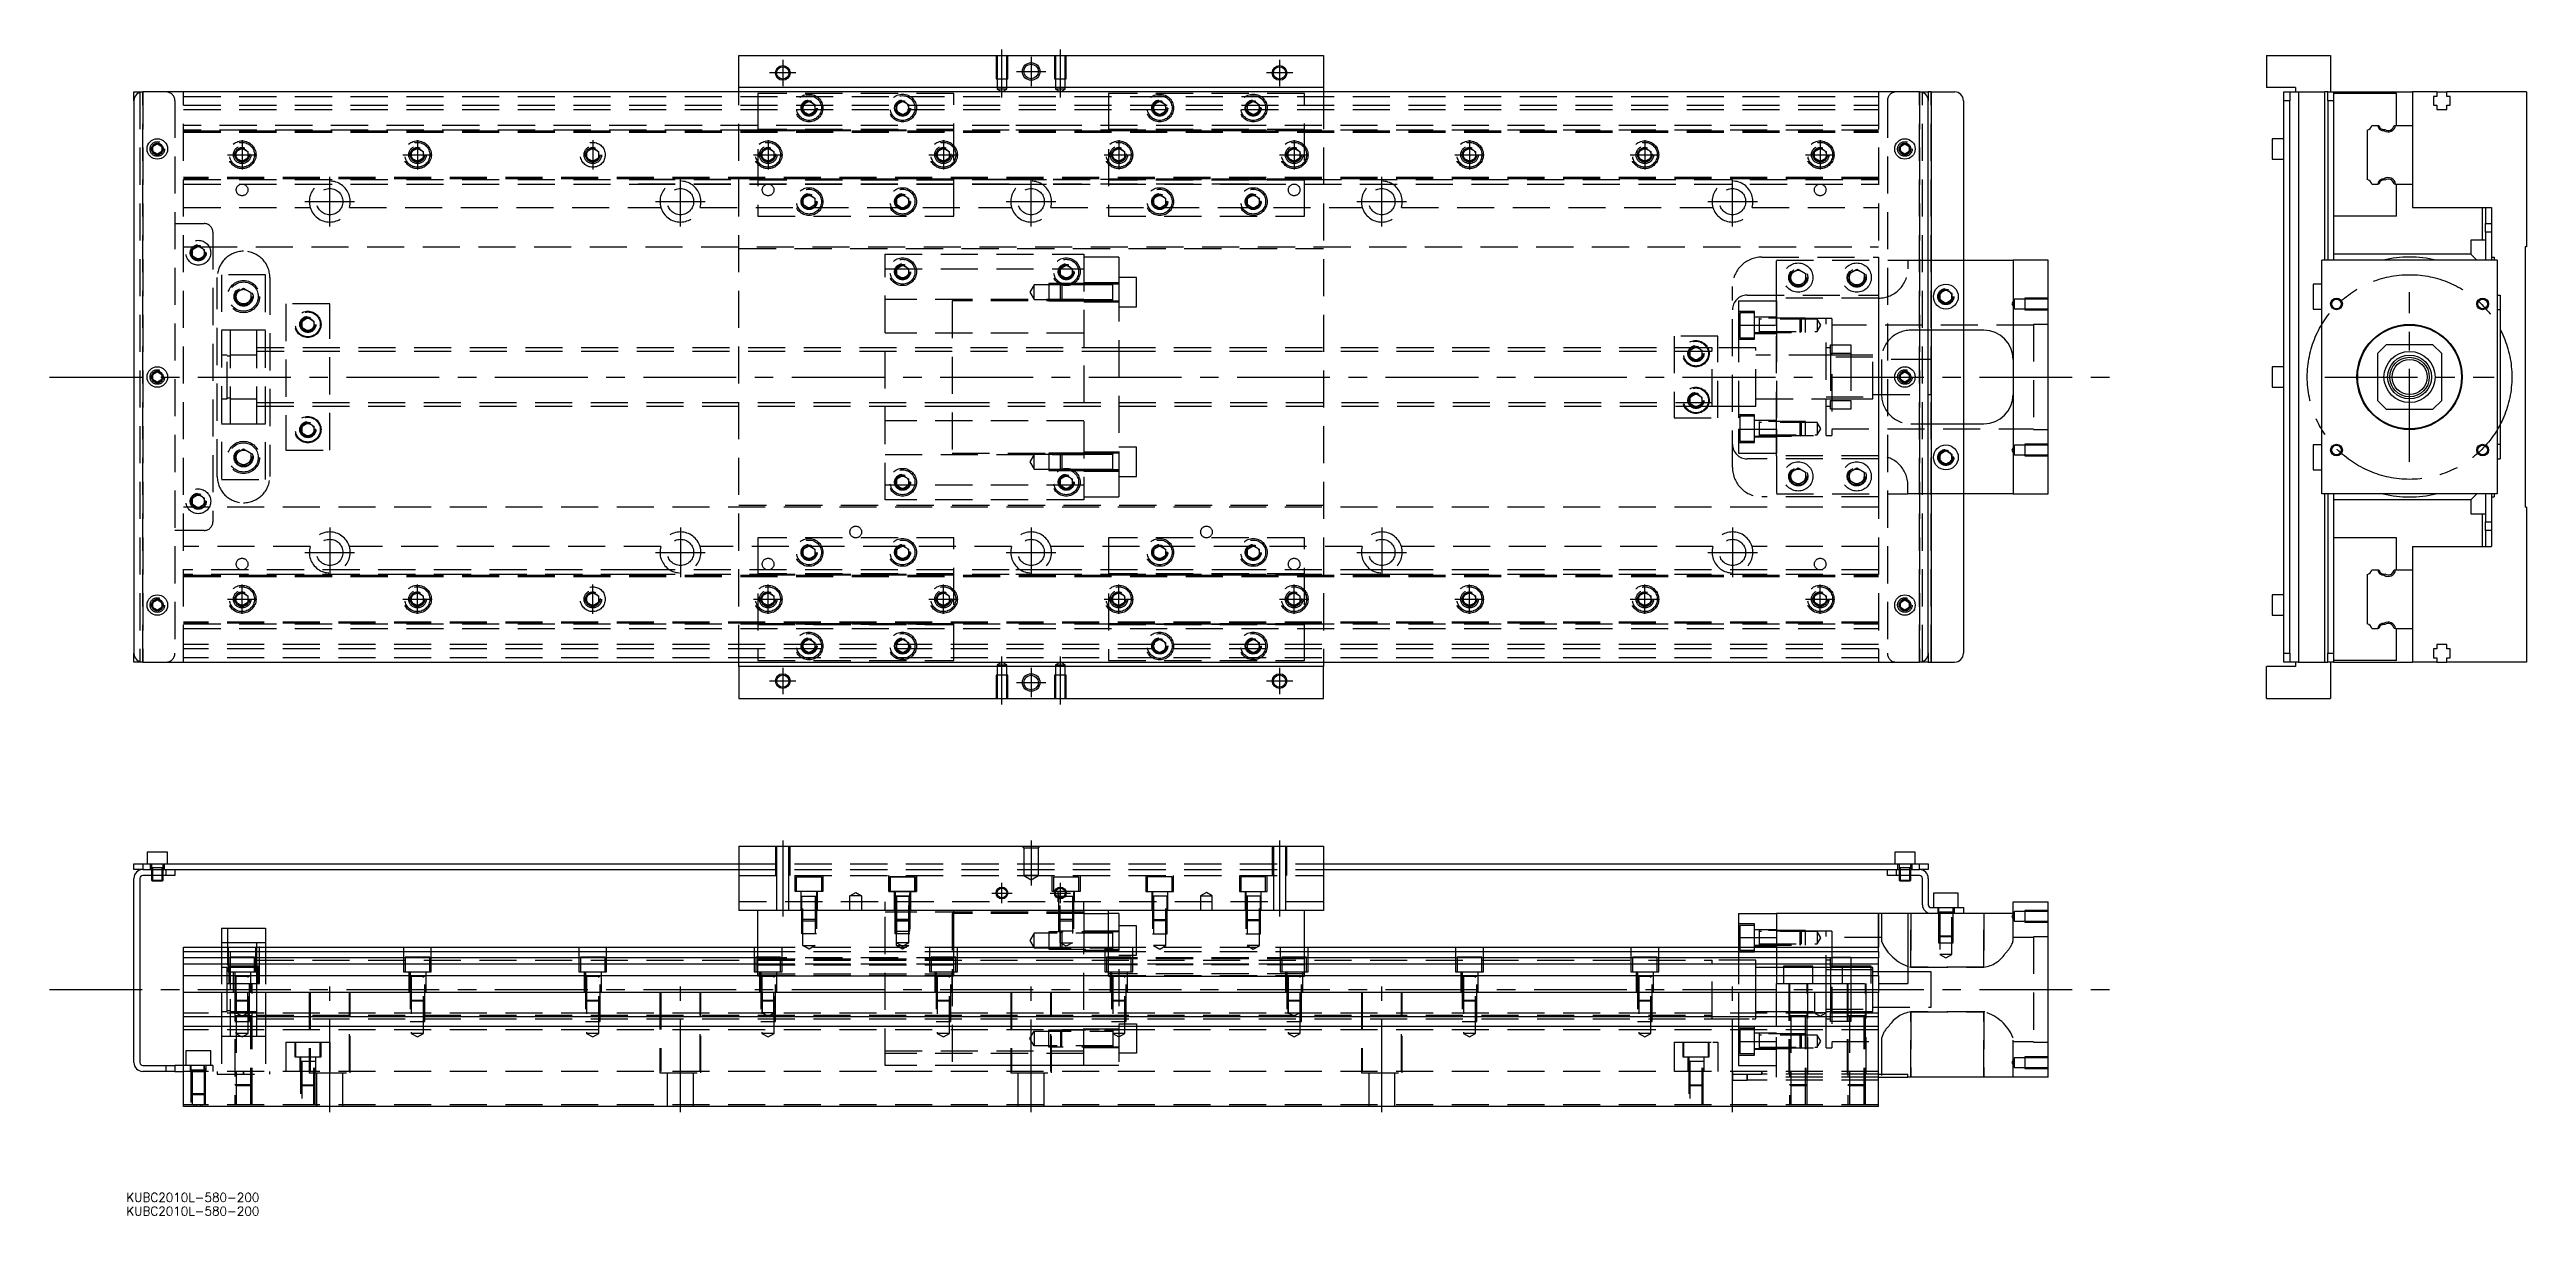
# Model space of a CAD drawing. Extents: x -29 to 819, y -287 to 112.
import ezdxf

# ---------------------------------------------------------------- set-up
doc = ezdxf.new("R2010")
doc.units = 0
doc.linetypes.add('CENTER', pattern=[50.8, 31.75, -6.35, 6.35, -6.35])
doc.linetypes.add('DASHED', pattern=[19.05, 12.7, -6.35])
doc.layers.get('0').update_dxf_attribs({"linetype": 'CONTINUOUS'})
doc.layers.add('CENTER', color=1, linetype='CENTER')
doc.styles.get("Standard").update_dxf_attribs({"font": 'txt.shx', "height": 3, "bigfont": 'bigfont.shx'})

# ---------------------------------------------------------------- blocks, each defined once
blk = doc.blocks.new('*U2')
at = {"color": 7, "linetype": 'CONTINUOUS'}
blk.add_text('KUBC2010L-580-200', height=3, dxfattribs=at).set_placement((-2.61, -282.1))
blk = doc.blocks.new('*U3')
at = {"color": 7, "linetype": 'CONTINUOUS'}
blk.add_text('KUBC2010L-580-200', height=3, dxfattribs=at).set_placement((-2.61, -286.78))

msp = doc.modelspace()

# ---------------------------------------------------------------- linework, layer by layer
at = {"color": 7, "linetype": 'CONTINUOUS'}
for p, q in [((207, 99), (207, 110)), ((207, 110), (407, 110)), ((407, 110), (407, 99)), ((729.68, 110), (729.68, 99)), ((729.68, 110), (751.68, 110)), ((751.68, 110), (751.68, 97.5)), ((0, 94.5), (0, 97.5)), ((0, 97.5), (3, 97.5)), ((0, 94.5), (0, -94.5)), ((611, 97.5), (3, 97.5)), ((407, 99), (207, 99)), ((207, 97.5), (207, 99)), ((407, 99), (407, 97.5)), ((611, 97.5), (614, 97.5)), ((614, 97.5), (614, 94.5)), ((615, 97.5), (614, 97.5)), ((614, -94.5), (614, 94.5)), ((615, 97.5), (615, -97.5)), ((615, 97.5), (623, 97.5)), ((626, 94.5), (626, -94.5)), ((739.68, 99), (729.68, 99)), ((735.68, 97.5), (737.68, 97.5)), ((735.68, 94.5), (735.68, 97.5)), ((737.68, 94.5), (735.68, 94.5)), ((735.68, -94.5), (735.68, 94.5)), ((737.68, 97.5), (737.68, 94.5)), ((737.68, 97.5), (740.68, 97.5)), ((737.68, -94.5), (737.68, 94.5)), ((739.68, 99), (739.68, 97.5)), ((740.68, 97.5), (740.68, -97.5)), ((740.68, 97.5), (749.68, 97.5)), ((749.68, 40), (749.68, 97.5)), ((750.68, 97.5), (749.68, 97.5)), ((750.68, 97.5), (752.68, 97.5)), ((750.68, 94.5), (750.68, 97.5)), ((752.68, 94.5), (750.68, 94.5)), ((750.68, 94.5), (750.68, 40)), ((752.68, 97.5), (752.68, 94.5)), ((752.68, 97.5), (779.68, 97.5)), ((774.18, 97), (752.68, 97)), ((752.68, 94.5), (752.68, 40)), ((774.18, 86), (774.18, 97)), ((779.68, 97.5), (779.68, 86)), ((787.98, 97.5), (779.68, 97.5)), ((787.98, 96), (786.83, 96)), ((786.83, 96), (786.83, 93)), ((787.98, 97.5), (791.38, 97.5)), ((787.98, 97.5), (787.98, 96)), ((791.38, 96), (791.38, 97.5)), ((818.68, 97.5), (791.38, 97.5)), ((792.53, 96), (791.38, 96)), ((792.53, 93), (792.53, 96)), ((818.68, 97.5), (818.68, 44.5)), ((765.719608, 86), (767.80154, 86)), ((767.80154, 86), (768.20668, 86)), ((773.357372, 86), (773.861934, 86)), ((773.861934, 86), (779.68, 86)), ((779.68, 86), (779.68, 66)), ((779.68, 86), (779.68, 66)), ((786.83, 93), (787.98, 93)), ((787.98, 93), (787.98, 91.5)), ((787.98, 91.5), (791.38, 91.5)), ((791.38, 91.5), (791.38, 93)), ((791.38, 93), (792.53, 93)), ((6.5, 78.866026), (8, 79.73205)), ((6.5, 77.133974), (6.5, 78.866026)), ((8, 76.26795), (6.5, 77.133974)), ((8, 79.73205), (9.5, 78.866026)), ((9.5, 77.133974), (8, 76.26795)), ((9.5, 78.866026), (9.5, 77.133974)), ((604.5, 78.866026), (606, 79.73205)), ((604.5, 77.133974), (604.5, 78.866026)), ((606, 76.26795), (604.5, 77.133974)), ((606, 79.73205), (607.5, 78.866026)), ((607.5, 77.133974), (606, 76.26795)), ((607.5, 78.866026), (607.5, 77.133974)), ((731.68, 81.5), (731.68, 78)), ((735.68, 81.5), (731.68, 81.5)), ((731.68, 78), (731.68, 74.5)), ((764.18, 84.460392), (764.18, 67.539608)), ((731.68, 74.5), (735.68, 74.5)), ((765.719608, 66), (767.80154, 66)), ((768.20668, 66), (767.80154, 66)), ((773.861934, 66), (773.357372, 66)), ((773.861934, 66), (779.68, 66)), ((774.18, 55), (774.18, 66)), ((779.68, 66), (779.68, 58)), ((774.18, 55), (752.68, 55)), ((779.68, 58), (806.68, 58)), ((803.68, 46.75), (803.68, 58)), ((804.68, 58), (804.68, 52.5)), ((804.68, 52.5), (806.68, 52.5)), ((804.68, 49.5), (804.68, 52.5)), ((806.68, 58), (806.68, 41)), ((799.68, 46.75), (799.68, 42.5)), ((804.68, 46.75), (799.68, 46.75)), ((799.68, 42.5), (799.68, 42)), ((806.68, 49.5), (804.68, 49.5)), ((804.68, 49.5), (804.68, 40)), ((818.68, 44.5), (818.18, 44.5)), ((818.18, 44.5), (818.18, -44.5)), ((626, 40), (643, 40)), ((655, 40), (643, 40)), ((643, 40), (643, -40)), ((655, -40), (655, 40)), ((748.68, -40), (748.68, 40)), ((808.68, 40), (748.68, 40)), ((799.68, 42), (752.68, 42)), ((801.68, 40), (799.68, 42)), ((806.68, 41), (807.68, 41)), ((806.68, 41), (806.68, 40)), ((807.68, 41), (807.68, 40)), ((808.68, 40), (808.68, -40)), ((618, 28.6547), (620, 29.809402)), ((618, 26.3453), (618, 28.6547)), ((620, 25.190598), (618, 26.3453)), ((620, 29.809402), (622, 28.6547)), ((622, 26.3453), (620, 25.190598)), ((622, 28.6547), (622, 26.3453)), ((745.68, 31.75), (745.68, 27.5)), ((748.68, 31.75), (745.68, 31.75)), ((745.68, 27.5), (745.68, 23.25)), ((808.68, 28), (809.68, 28)), ((809.68, 28), (809.68, -28)), ((745.68, 23.25), (748.68, 23.25)), ((809.68, 23), (808.68, 23)), ((633, 16), (626, 16)), ((770.68, 11), (767.68, 8)), ((786.68, 11), (770.68, 11)), ((789.68, 8), (786.68, 11)), ((6.5, 0.866026), (8, 1.73205)), ((6.5, -0.866026), (6.5, 0.866026)), ((8, 1.73205), (9.5, 0.866026)), ((9.5, 0.866026), (9.5, -0.866026)), ((604.5, 0.866026), (606, 1.73205)), ((604.5, -0.866026), (604.5, 0.866026)), ((606, 1.73205), (607.5, 0.866026)), ((607.5, 0.866026), (607.5, -0.866026)), ((731.68, 3.5), (731.68, 0)), ((735.68, 3.5), (731.68, 3.5)), ((731.68, 0), (731.68, -3.5)), ((767.68, 8), (767.68, -8)), ((789.68, -8), (789.68, 8)), ((8, -1.73205), (6.5, -0.866026)), ((9.5, -0.866026), (8, -1.73205)), ((606, -1.73205), (604.5, -0.866026)), ((607.5, -0.866026), (606, -1.73205)), ((731.68, -3.5), (735.68, -3.5)), ((767.68, -8), (770.68, -11)), ((786.68, -11), (789.68, -8)), ((626, -16), (633, -16)), ((770.68, -11), (786.68, -11)), ((618, -26.3453), (620, -25.190598)), ((620, -25.190598), (622, -26.3453)), ((745.68, -23.25), (745.68, -27.5)), ((748.68, -23.25), (745.68, -23.25)), ((808.68, -23), (809.68, -23)), ((618, -28.6547), (618, -26.3453)), ((620, -29.809402), (618, -28.6547)), ((622, -28.6547), (620, -29.809402)), ((622, -26.3453), (622, -28.6547)), ((745.68, -27.5), (745.68, -31.75)), ((745.68, -31.75), (748.68, -31.75)), ((808.68, -28), (809.68, -28)), ((643, -40), (626, -40)), ((643, -40), (655, -40)), ((808.68, -40), (748.68, -40)), ((749.68, -97.5), (749.68, -40)), ((750.68, -40), (750.68, -94.5)), ((752.68, -40), (752.68, -94.5)), ((799.68, -42), (752.68, -42)), ((799.68, -42), (801.68, -40)), ((799.68, -42), (799.68, -42.5)), ((804.68, -40), (804.68, -49.5)), ((806.68, -40), (806.68, -41)), ((806.68, -41), (806.68, -58)), ((806.68, -41), (807.68, -41)), ((807.68, -40), (807.68, -41)), ((799.68, -42.5), (799.68, -46.75)), ((799.68, -46.75), (804.68, -46.75)), ((803.68, -58), (803.68, -46.75)), ((804.68, -49.5), (806.68, -49.5)), ((804.68, -52.5), (804.68, -49.5)), ((818.68, -44.5), (818.18, -44.5)), ((818.68, -44.5), (818.68, -97.5)), ((774.18, -55), (752.68, -55)), ((774.18, -66), (774.18, -55)), ((779.68, -58), (779.68, -66)), ((779.68, -58), (806.68, -58)), ((806.68, -52.5), (804.68, -52.5)), ((804.68, -52.5), (804.68, -58)), ((764.18, -67.539608), (764.18, -84.460392)), ((765.719608, -66), (767.80154, -66)), ((767.80154, -66), (768.20668, -66)), ((773.357372, -66), (773.861934, -66)), ((773.861934, -66), (779.68, -66)), ((779.68, -66), (779.68, -86)), ((779.68, -66), (779.68, -86)), ((6.5, -77.133974), (8, -76.26795)), ((8, -76.26795), (9.5, -77.133974)), ((604.5, -77.133974), (606, -76.26795)), ((606, -76.26795), (607.5, -77.133974)), ((731.68, -74.5), (731.68, -78)), ((735.68, -74.5), (731.68, -74.5)), ((6.5, -78.866026), (6.5, -77.133974)), ((8, -79.73205), (6.5, -78.866026)), ((9.5, -78.866026), (8, -79.73205)), ((9.5, -77.133974), (9.5, -78.866026)), ((604.5, -78.866026), (604.5, -77.133974)), ((606, -79.73205), (604.5, -78.866026)), ((607.5, -78.866026), (606, -79.73205)), ((607.5, -77.133974), (607.5, -78.866026)), ((731.68, -78), (731.68, -81.5)), ((731.68, -81.5), (735.68, -81.5)), ((765.719608, -86), (767.80154, -86)), ((768.20668, -86), (767.80154, -86)), ((773.861934, -86), (773.357372, -86)), ((773.861934, -86), (779.68, -86)), ((774.18, -97), (774.18, -86)), ((779.68, -86), (779.68, -97.5)), ((787.98, -93), (786.83, -93)), ((786.83, -93), (786.83, -96)), ((791.38, -91.5), (787.98, -91.5)), ((787.98, -91.5), (787.98, -93)), ((791.38, -93), (791.38, -91.5)), ((792.53, -93), (791.38, -93)), ((792.53, -96), (792.53, -93)), ((0, -97.5), (0, -94.5)), ((3, -97.5), (0, -97.5)), ((3, -97.5), (611, -97.5)), ((207, -99), (207, -97.5)), ((207, -99), (207, -110)), ((407, -99), (207, -99)), ((407, -97.5), (407, -99)), ((407, -110), (407, -99)), ((614, -97.5), (611, -97.5)), ((614, -94.5), (614, -97.5)), ((614, -97.5), (615, -97.5)), ((615, -97.5), (623, -97.5)), ((729.68, -110), (729.68, -99)), ((739.68, -99), (729.68, -99)), ((735.68, -94.5), (737.68, -94.5)), ((735.68, -97.5), (735.68, -94.5)), ((737.68, -97.5), (735.68, -97.5)), ((737.68, -94.5), (737.68, -97.5)), ((740.68, -97.5), (737.68, -97.5)), ((739.68, -97.5), (739.68, -99)), ((740.68, -97.5), (749.68, -97.5)), ((749.68, -97.5), (750.68, -97.5)), ((750.68, -94.5), (752.68, -94.5)), ((750.68, -97.5), (750.68, -94.5)), ((752.68, -97.5), (750.68, -97.5)), ((751.68, -97.5), (751.68, -110)), ((752.68, -94.5), (752.68, -97.5)), ((774.18, -97), (752.68, -97)), ((752.68, -97.5), (779.68, -97.5)), ((787.98, -97.5), (779.68, -97.5)), ((786.83, -96), (787.98, -96)), ((787.98, -96), (787.98, -97.5)), ((787.98, -97.5), (791.38, -97.5)), ((791.38, -97.5), (791.38, -96)), ((791.38, -96), (792.53, -96)), ((818.68, -97.5), (791.38, -97.5)), ((207, -110), (407, -110)), ((729.68, -110), (751.68, -110)), ((207, -160.49), (207, -182.49)), ((207, -160.49), (407, -160.49)), ((407, -160.49), (407, -182.49)), ((0, -168.49), (0, -166.49)), ((0, -166.49), (3, -166.49)), ((3, -168.49), (0, -168.49)), ((3, -166.49), (3, -168.49)), ((3, -166.49), (207, -166.49)), ((3, -168.49), (11, -168.49)), ((3, -168.49), (11, -168.49)), ((11.5, -162.49), (4.5, -162.49)), ((4.5, -162.49), (4.5, -166.49)), ((11, -168.49), (207, -168.49)), ((11, -170.49), (11, -168.49)), ((11.5, -166.49), (11.5, -162.49)), ((14, -168.49), (14, -170.49)), ((407, -166.49), (611, -166.49)), ((407, -168.49), (603, -168.49)), ((600, -170.489994), (600, -168.489994)), ((609.5, -162.489994), (602.5, -162.489994)), ((602.5, -162.489994), (602.5, -166.489994)), ((603, -168.489994), (611, -168.489994)), ((603, -168.489994), (603, -170.489994)), ((603, -168.489994), (611, -168.489994)), ((609.5, -166.489994), (609.5, -162.489994)), ((611, -168.489994), (611, -166.489994)), ((611, -166.489994), (614, -166.489994)), ((614, -168.489994), (611, -168.489994)), ((614, -166.489994), (614, -168.489994)), ((0, -234.49), (0, -171.49)), ((2, -171.49), (2, -234.49)), ((11, -170.49), (3, -170.49)), ((6, -170.49002), (6, -172.14)), ((6, -172.14), (10, -172.14)), ((6, -172.14), (6.35, -172.49)), ((6.35, -170.49002), (6.35, -172.49)), ((9.65, -172.49), (6.35, -172.49)), ((9.65, -172.49), (9.65, -170.49002)), ((9.65, -172.49), (10, -172.14)), ((10, -172.14), (10, -170.49002)), ((14, -170.49), (11, -170.49)), ((603, -170.489994), (600, -170.489994)), ((611, -170.489994), (603, -170.489994)), ((604, -170.490014), (604, -172.139994)), ((604, -172.139994), (608, -172.139994)), ((604, -172.139994), (604.35, -172.489994)), ((604.35, -170.490014), (604.35, -172.489994)), ((607.65, -172.489994), (604.35, -172.489994)), ((607.65, -172.489994), (607.65, -170.490014)), ((607.65, -172.489994), (608, -172.139994)), ((608, -172.139994), (608, -170.490014)), ((612, -180.489994), (612, -171.489994)), ((614, -171.489994), (614, -180.489994)), ((624.25, -176.489994), (615.75, -176.489994)), ((615.75, -176.489994), (615.75, -181.489994)), ((624.25, -181.489994), (624.25, -176.489994)), ((407, -182.49), (207, -182.49)), ((213.5, -204.99), (213.5, -182.49)), ((280.5, -204.99), (280.5, -182.49)), ((325, -182.49), (325, -194.99)), ((325, -183.49), (333.5, -183.49)), ((333.5, -204.99), (333.5, -182.49)), ((400.5, -204.99), (400.5, -182.49)), ((549, -183.489994), (562, -183.489994)), ((549, -183.489994), (549, -191.706574)), ((562, -183.489994), (562, -194.989994)), ((597, -183.489994), (562, -183.489994)), ((597, -194.989994), (597, -183.489994)), ((607, -183.489994), (597, -183.489994)), ((607, -183.489994), (607, -207.489994)), ((615, -183.489994), (607, -183.489994)), ((615, -181.489994), (623, -181.489994)), ((623, -183.489994), (615, -183.489994)), ((623, -183.489994), (623, -181.489994)), ((623, -181.489994), (626, -181.489994)), ((626, -183.489994), (623, -183.489994)), ((626, -181.489994), (626, -183.489994)), ((643, -183.489994), (626, -183.489994)), ((643, -183.489994), (643, -179.489994)), ((643, -179.489994), (655, -179.489994)), ((655, -239.489994), (655, -179.489994)), ((30, -188.49), (45, -188.49)), ((30, -188.49), (30, -194.99)), ((45, -188.49), (45, -194.99)), ((549, -191.706574), (549, -194.989994)), ((549, -191.706574), (562, -191.706574)), ((17, -194.99), (213.5, -194.99)), ((17, -249.49), (17, -194.99)), ((17, -196.529608), (213.5, -196.529608)), ((213.5, -198.61154), (17, -198.61154)), ((213.5, -200.826666), (17, -200.826666)), ((280.5, -194.99), (333.5, -194.99)), ((280.5, -196.529608), (333.5, -196.529608)), ((333.5, -198.61154), (280.5, -198.61154)), ((333.5, -200.826666), (280.5, -200.826666)), ((400.5, -194.99), (597, -194.99)), ((400.5, -196.529608), (597, -196.529608)), ((597, -198.61154), (400.5, -198.61154)), ((597, -200.826666), (400.5, -200.826666)), ((597, -196.529602), (597, -194.989994)), ((597, -196.529602), (597, -198.611534)), ((597, -200.82666), (597, -198.611534)), ((597, -204.671928), (597, -200.82666)), ((17, -204.671934), (213.5, -204.671934)), ((597, -210.49), (17, -210.49)), ((280.5, -204.99), (213.5, -204.99)), ((280.5, -204.671934), (333.5, -204.671934)), ((333.5, -204.99), (400.5, -204.99)), ((400.5, -204.671934), (597, -204.671934)), ((597, -204.671928), (597, -210.489994)), ((597, -207.489994), (607, -207.489994)), ((597, -218.789994), (597, -210.489994)), ((597, -218.79), (17, -218.79)), ((597, -222.189994), (597, -218.789994)), ((597, -222.19), (17, -222.19)), ((597, -249.489994), (597, -222.189994)), ((3, -235.49), (11, -235.49)), ((11, -237.49), (11, -235.49)), ((11, -235.49), (14, -235.49)), ((14, -235.49), (14, -237.49)), ((17, -235.49), (14, -235.49)), ((11, -237.49), (3, -237.49)), ((14, -237.49), (11, -237.49)), ((14, -237.49), (17, -237.49)), ((597, -238.489994), (607, -238.489994)), ((597, -239.489994), (607, -239.489994)), ((607, -239.489994), (607, -238.489994)), ((655, -239.489994), (607, -239.489994)), ((597, -249.49), (17, -249.49))]:
    msp.add_line(p, q, dxfattribs=at)
at = {"color": 3, "linetype": 'DASHED'}
for p, q in [((295.000006, 110), (295.000006, 102)), ((295.000006, 102), (298.999994, 102)), ((295.35, 110), (295.35, 102)), ((295.35, 102), (295.35, 98.5)), ((298.65, 102), (298.65, 110)), ((298.65, 98.5), (298.65, 102)), ((298.999994, 102), (298.999994, 110)), ((315.000006, 110), (315.000006, 102)), ((315.000006, 102), (318.999994, 102)), ((315.35, 110), (315.35, 102)), ((315.35, 102), (315.35, 98.5)), ((318.65, 102), (318.65, 110)), ((318.65, 98.5), (318.65, 102)), ((318.999994, 102), (318.999994, 110)), ((2, 97.5), (2, -97.5)), ((3, 97.5), (3, -97.5)), ((3, -97.5), (3, 97.5)), ((3, -97.5), (3, 97.5)), ((3, 97.5), (3, -97.5)), ((14, 94.5), (14, -94.5)), ((17, -97.5), (17, 97.5)), ((17, 96), (597, 96)), ((207, -97.5), (207, 97.5)), ((280.5, 97), (213.5, 97)), ((213.5, 97), (213.5, 55)), ((229, 93.1547), (231, 94.309402)), ((231, 94.309402), (233, 93.1547)), ((261, 93.1547), (263, 94.309402)), ((263, 94.309402), (265, 93.1547)), ((280.5, 55), (280.5, 97)), ((298.65, 98.5), (295.35, 98.5)), ((295.35, 98.5), (297, 97.547372)), ((297, 97.547372), (298.65, 98.5)), ((318.65, 98.5), (315.35, 98.5)), ((315.35, 98.5), (317, 97.547372)), ((317, 97.547372), (318.65, 98.5)), ((400.5, 97), (333.5, 97)), ((333.5, 97), (333.5, 55)), ((349, 93.1547), (351, 94.309402)), ((351, 94.309402), (353, 93.1547)), ((381, 93.1547), (383, 94.309402)), ((383, 94.309402), (385, 93.1547)), ((400.5, 55), (400.5, 97)), ((407, 97.5), (407, -97.5)), ((597, 97.5), (597, -97.5)), ((600, 94.5), (600, -94.5)), ((611, -97.5), (611, 97.5)), ((611, 97.5), (611, -97.5)), ((612, -97.5), (612, 97.5)), ((615, -97.5), (615, 97.5)), ((17, 93), (597, 93)), ((17, 91.5), (597, 91.5)), ((232.5, 86), (17, 86)), ((228.5, 92), (228.512884, 92.253488)), ((229, 90.8453), (229, 93.1547)), ((231, 89.690598), (229, 90.8453)), ((233, 90.8453), (231, 89.690598)), ((299.5, 86), (232.5, 86)), ((299.5, 86), (232.5, 86)), ((233, 93.1547), (233, 90.8453)), ((260.5, 92), (260.518502, 92.303588)), ((261, 90.8453), (261, 93.1547)), ((263, 89.690598), (261, 90.8453)), ((265, 90.8453), (263, 89.690598)), ((265, 93.1547), (265, 90.8453)), ((314.5, 86), (299.5, 86)), ((381.5, 86), (314.5, 86)), ((381.5, 86), (314.5, 86)), ((349, 90.8453), (349, 93.1547)), ((351, 89.690598), (349, 90.8453)), ((353, 90.8453), (351, 89.690598)), ((353, 93.1547), (353, 90.8453)), ((353.483582, 92.286038), (353.5, 92)), ((381, 90.8453), (381, 93.1547)), ((383, 89.690598), (381, 90.8453)), ((597, 86), (381.5, 86)), ((385, 90.8453), (383, 89.690598)), ((385, 93.1547), (385, 90.8453)), ((385.483582, 92.286038), (385.5, 92)), ((9.973226, 78.326156), (10, 78)), ((232.5, 84.460392), (17, 84.460392)), ((17, 84.204452), (597, 84.204452)), ((17, 84.2), (597, 84.2)), ((17, 83.8), (597, 83.8)), ((35, 77.1547), (37, 78.309402)), ((35, 74.8453), (35, 77.1547)), ((37, 78.309402), (39, 77.1547)), ((39, 77.1547), (39, 74.8453)), ((39.483582, 76.286038), (39.5, 76)), ((94.5, 76), (94.518502, 76.303588)), ((95, 77.1547), (97, 78.309402)), ((95, 74.8453), (95, 77.1547)), ((97, 78.309402), (99, 77.1547)), ((99, 77.1547), (99, 74.8453)), ((154.5, 76), (154.518502, 76.303588)), ((155, 77.1547), (157, 78.309402)), ((155, 74.8453), (155, 77.1547)), ((157, 78.309402), (159, 77.1547)), ((159, 77.1547), (159, 74.8453)), ((280.5, 84.643014), (213.5, 84.643014)), ((213.5, 84.6), (280.5, 84.6)), ((213.5, 84.3), (280.5, 84.3)), ((215, 77.1547), (217, 78.309402)), ((215, 74.8453), (215, 77.1547)), ((217, 78.309402), (219, 77.1547)), ((219, 77.1547), (219, 74.8453)), ((219.483582, 76.286038), (219.5, 76)), ((299.5, 84.460392), (232.5, 84.460392)), ((299.5, 84.460392), (232.5, 84.460392)), ((275, 77.1547), (277, 78.309402)), ((275, 74.8453), (275, 77.1547)), ((277, 78.309402), (279, 77.1547)), ((279, 77.1547), (279, 74.8453)), ((279.483582, 76.286038), (279.5, 76)), ((314.5, 84.460392), (299.5, 84.460392)), ((381.5, 84.460392), (314.5, 84.460392)), ((381.5, 84.460392), (314.5, 84.460392)), ((400.5, 84.643014), (333.5, 84.643014)), ((333.5, 84.6), (400.5, 84.6)), ((333.5, 84.3), (400.5, 84.3)), ((335, 77.1547), (337, 78.309402)), ((335, 74.8453), (335, 77.1547)), ((337, 78.309402), (339, 77.1547)), ((339, 77.1547), (339, 74.8453)), ((339.483582, 76.286038), (339.5, 76)), ((597, 84.460392), (381.5, 84.460392)), ((395, 77.1547), (397, 78.309402)), ((395, 74.8453), (395, 77.1547)), ((397, 78.309402), (399, 77.1547)), ((399, 77.1547), (399, 74.8453)), ((455, 77.1547), (457, 78.309402)), ((455, 74.8453), (455, 77.1547)), ((457, 78.309402), (459, 77.1547)), ((459, 77.1547), (459, 74.8453)), ((515, 77.1547), (517, 78.309402)), ((515, 74.8453), (515, 77.1547)), ((517, 78.309402), (519, 77.1547)), ((519, 77.1547), (519, 74.8453)), ((519.483582, 76.286038), (519.5, 76)), ((574.5, 76), (574.518502, 76.303588)), ((575, 77.1547), (577, 78.309402)), ((575, 74.8453), (575, 77.1547)), ((577, 78.309402), (579, 77.1547)), ((579, 77.1547), (579, 74.8453)), ((604, 78), (604.030168, 78.346066)), ((597, 68.2), (17, 68.2)), ((37, 73.690598), (35, 74.8453)), ((39, 74.8453), (37, 73.690598)), ((97, 73.690598), (95, 74.8453)), ((99, 74.8453), (97, 73.690598)), ((157, 73.690598), (155, 74.8453)), ((159, 74.8453), (157, 73.690598)), ((217, 73.690598), (215, 74.8453)), ((219, 74.8453), (217, 73.690598)), ((277, 73.690598), (275, 74.8453)), ((279, 74.8453), (277, 73.690598)), ((337, 73.690598), (335, 74.8453)), ((339, 74.8453), (337, 73.690598)), ((394.5, 76), (394.512884, 76.253488)), ((397, 73.690598), (395, 74.8453)), ((399, 74.8453), (397, 73.690598)), ((454.5, 76), (454.512884, 76.253488)), ((457, 73.690598), (455, 74.8453)), ((459, 74.8453), (457, 73.690598)), ((517, 73.690598), (515, 74.8453)), ((519, 74.8453), (517, 73.690598)), ((577, 73.690598), (575, 74.8453)), ((579, 74.8453), (577, 73.690598)), ((597, 67.8), (17, 67.8)), ((597, 67.795548), (17, 67.795548)), ((17, 67.539608), (172.5, 67.539608)), ((17, 66), (172.5, 66)), ((299.5, 67.539608), (172.5, 67.539608)), ((172.5, 67.539608), (299.5, 67.539608)), ((299.5, 66), (172.5, 66)), ((172.5, 66), (299.5, 66)), ((280.5, 67.7), (213.5, 67.7)), ((280.5, 67.4), (213.5, 67.4)), ((280.5, 67.356986), (213.5, 67.356986)), ((229, 61.1547), (231, 62.309402)), ((229, 58.8453), (229, 61.1547)), ((231, 62.309402), (233, 61.1547)), ((233, 61.1547), (233, 58.8453)), ((233.483582, 60.286038), (233.5, 60)), ((261, 61.1547), (263, 62.309402)), ((261, 58.8453), (261, 61.1547)), ((263, 62.309402), (265, 61.1547)), ((265, 61.1547), (265, 58.8453)), ((265.483582, 60.286038), (265.5, 60)), ((299.5, 67.539608), (314.5, 67.539608)), ((299.5, 66), (314.5, 66)), ((381.5, 67.539608), (314.5, 67.539608)), ((314.5, 67.539608), (381.5, 67.539608)), ((381.5, 66), (314.5, 66)), ((314.5, 66), (381.5, 66)), ((400.5, 67.7), (333.5, 67.7)), ((400.5, 67.4), (333.5, 67.4)), ((400.5, 67.356986), (333.5, 67.356986)), ((349, 61.1547), (351, 62.309402)), ((349, 58.8453), (349, 61.1547)), ((351, 62.309402), (353, 61.1547)), ((353, 61.1547), (353, 58.8453)), ((353.483582, 60.286038), (353.5, 60)), ((381, 61.1547), (383, 62.309402)), ((381, 58.8453), (381, 61.1547)), ((381.5, 67.539608), (597, 67.539608)), ((381.5, 66), (597, 66)), ((383, 62.309402), (385, 61.1547)), ((385, 61.1547), (385, 58.8453)), ((385.483582, 60.286038), (385.5, 60)), ((419.5, 67.539608), (434.5, 67.539608)), ((419.5, 66), (434.5, 66)), ((14, 52.5), (24, 52.5)), ((17, 58), (60.291796, 58)), ((73.708204, 58), (180.291796, 58)), ((193.708204, 58), (300.291796, 58)), ((213.5, 55), (280.5, 55)), ((231, 57.690598), (229, 58.8453)), ((233, 58.8453), (231, 57.690598)), ((263, 57.690598), (261, 58.8453)), ((265, 58.8453), (263, 57.690598)), ((313.708204, 58), (420.291796, 58)), ((333.5, 55), (400.5, 55)), ((351, 57.690598), (349, 58.8453)), ((353, 58.8453), (351, 57.690598)), ((383, 57.690598), (381, 58.8453)), ((385, 58.8453), (383, 57.690598)), ((433.708204, 58), (540.291796, 58)), ((553.708204, 58), (597, 58)), ((17, 44.5), (21.359688, 44.5)), ((20, 43.6547), (22, 44.809402)), ((20, 41.3453), (20, 43.6547)), ((22, 44.809402), (24, 43.6547)), ((22.640312, 44.5), (597, 44.5)), ((24, 43.6547), (24, 41.3453)), ((24.483582, 42.786038), (24.5, 42.5)), ((27, 49.5), (27, -49.5)), ((207, 44), (407, 44)), ((22, 40.190598), (20, 41.3453)), ((24, 41.3453), (22, 40.190598)), ((28.5, -34), (28.5, 34)), ((45, 35), (30, 35)), ((30, 35), (30, -35)), ((45, -35), (45, 35)), ((46.5, 34), (46.5, -34)), ((257, 42), (325, 42)), ((257, -42), (257, 42)), ((257, 37), (325, 37)), ((260.5, 36), (260.512884, 36.253488)), ((261, 37.1547), (263, 38.309402)), ((261, 34.8453), (261, 37.1547)), ((263, 33.690598), (261, 34.8453)), ((263, 38.309402), (265, 37.1547)), ((265, 34.8453), (263, 33.690598)), ((265, 37.1547), (265, 34.8453)), ((317, 37.1547), (319, 38.309402)), ((317, 34.8453), (317, 37.1547)), ((319, 33.690598), (317, 34.8453)), ((319, 38.309402), (321, 37.1547)), ((321, 34.8453), (319, 33.690598)), ((321, 37.1547), (321, 34.8453)), ((321.483582, 36.286038), (321.5, 36)), ((325, 42), (325, -42)), ((337, 41), (325, 41)), ((337, 41), (337, 31.701734)), ((343, 34.011852), (337, 34.011852)), ((343, 24.011852), (343, 34.011852)), ((557, 41), (597, 41)), ((562, 27), (562, 40)), ((562, 40), (607, 40)), ((566.5, 34), (566.520026, 34.346056)), ((567, 35.443376), (569.5, 36.886752)), ((567, 32.556624), (567, 35.443376)), ((569.5, 36.886752), (572, 35.443376)), ((572, 35.443376), (572, 32.556624)), ((587, 35.443376), (589.5, 36.886752)), ((587, 32.556624), (587, 35.443376)), ((589.5, 36.886752), (592, 35.443376)), ((592, 35.443376), (592, 32.556624)), ((592.477798, 34.364306), (592.5, 34)), ((597, 41), (597, 28)), ((607, 40), (607, 37)), ((607, 40), (614, 40)), ((614, 40), (626, 40)), ((34.5, 27.5), (34.520026, 27.846056)), ((35, 28.943376), (37.5, 30.386752)), ((35, 26.056624), (35, 28.943376)), ((37.5, 24.613248), (35, 26.056624)), ((37.5, 30.386752), (40, 28.943376)), ((40, 26.056624), (37.5, 24.613248)), ((40, 28.943376), (40, 26.056624)), ((325, 26.5), (257, 26.5)), ((280, 26), (280, -26)), ((325, 26), (280, 26)), ((308, 31.511852), (306.556624, 29.011852)), ((306.556624, 29.011852), (308, 26.511852)), ((308, 26.511852), (308, 31.511852)), ((313, 31.511852), (308, 31.511852)), ((308, 26.511852), (313, 26.511852)), ((313, 32.011846), (313, 26.011856)), ((317.49998, 32.011846), (313, 32.011846)), ((316.99998, 31.511852), (313, 31.511852)), ((313, 26.511852), (316.99998, 26.511852)), ((313, 26.011856), (317.49998, 26.011856)), ((317.5, 32.011852), (317, 31.511852)), ((317, 26.511852), (317, 31.511852)), ((325, 31.511852), (317, 31.511852)), ((325, 31.511852), (317, 31.511852)), ((317, 26.511852), (325, 26.511852)), ((317, 26.511852), (325, 26.511852)), ((317, 26.511852), (317.5, 26.011852)), ((317.5, 32.011852), (317.5, 26.011852)), ((325, 32.011852), (317.5, 32.011852)), ((325, 32.011846), (317.5, 32.011846)), ((317.5, 26.011856), (325, 26.011856)), ((317.5, 26.011852), (325, 26.011852)), ((337, 32.261852), (325, 32.261852)), ((337, 31.701734), (325, 31.701734)), ((325, 25.761852), (337, 25.761852)), ((335.005, 32.011852), (325.00002, 32.011852)), ((335, 31.511852), (325.00002, 31.511852)), ((325.00002, 26.511852), (335, 26.511852)), ((325.00002, 26.011852), (335.005, 26.011852)), ((337, 32.011852), (334.995, 32.011852)), ((334.995, 26.011852), (337, 26.011852)), ((335, 26.011846), (335, 32.011856)), ((337, 31.701734), (337, -31.701734)), ((547, -31), (547, 31)), ((549, 26), (562, 26)), ((549, 26), (549, 17.78342)), ((552, 28), (597, 28)), ((562, 17.78342), (562, 27)), ((597, 27), (562, 27)), ((562, 26), (562, 17.78342)), ((569.5, 31.113248), (567, 32.556624)), ((572, 32.556624), (569.5, 31.113248)), ((589.5, 31.113248), (587, 32.556624)), ((592, 32.556624), (589.5, 31.113248)), ((597, 28), (597, -28)), ((617.5, 27.5), (617.512884, 27.753488)), ((643.5, 26.65), (642.547372, 25)), ((643.5, 23.35), (643.5, 26.65)), ((647, 26.65), (643.5, 26.65)), ((647, 26.999994), (647, 23.000006)), ((655, 26.999994), (647, 26.999994)), ((655, 26.65), (647, 26.65)), ((67, 25), (52, 25)), ((52, 25), (52, -25)), ((57, 18), (57.012884, 18.253488)), ((57.5, 19.1547), (59.5, 20.309402)), ((57.5, 16.8453), (57.5, 19.1547)), ((59.5, 20.309402), (61.5, 19.1547)), ((61.5, 19.1547), (61.5, 16.8453)), ((67, -25), (67, 25)), ((337, 24.011852), (343, 24.011852)), ((554.5, 22.42767), (549, 22.42767)), ((549, 17.78342), (562, 17.78342)), ((549, 17.78342), (549, -17.78342)), ((549.5, 21.92767), (549.5, 13.42767)), ((554.5, 21.92767), (549.5, 21.92767)), ((554.5, 12.92767), (554.5, 22.42767)), ((562, 20.42767), (554.5, 20.42767)), ((572, 20.177664), (554.5, 20.177664)), ((556.1, 20.177664), (556.1, 15.177674)), ((576, 19.77767), (556.1, 19.77767)), ((579, 20), (562, 20)), ((579, 20), (562, 20)), ((562, 17.78342), (562, -17.78342)), ((562, -17.78342), (562, 17.78342)), ((570.1, 15.17767), (570.1, 20.17767)), ((570.5, 19.77767), (570.1, 20.17767)), ((570.5, 19.77767), (570.5, 15.57767)), ((572, 15.177674), (572, 20.177664)), ((576, 19.77767), (576, 15.57767)), ((577.212436, 17.67767), (576, 19.77767)), ((576, 15.57767), (577.212436, 17.67767)), ((579, -20), (579, 20)), ((581, 20), (579, 20)), ((581, 20), (581, -20)), ((650, 17.75), (581, 17.75)), ((642.547372, 25), (643.5, 23.35)), ((643.5, 23.35), (647, 23.35)), ((647, 23.35), (655, 23.35)), ((647, 23.000006), (655, 23.000006)), ((650, 18), (650, -18)), ((655, 18), (650, 18)), ((33, 16), (30, 16)), ((33, -16), (33, 16)), ((42, 16), (33, 16)), ((42, 16), (33, 16)), ((42, -16), (42, 16)), ((45, 16), (42, 16)), ((279.99998, 10), (42, 10)), ((279.99998, 8.75), (42, 8.75)), ((59.5, 15.690598), (57.5, 16.8453)), ((61.5, 16.8453), (59.5, 15.690598)), ((325, 15), (257, 15)), ((337, 10), (280, 10)), ((337, 9.999994), (280, 9.999994)), ((337, 8.75), (280, 8.75)), ((337, 8.75), (280, 8.75)), ((540.005, 10), (337.00002, 10)), ((540, 8.75), (337.00002, 8.75)), ((542, 14), (527, 14)), ((527, 14), (527, -14)), ((532.5, 9.1547), (534.5, 10.309402)), ((532.5, 6.8453), (532.5, 9.1547)), ((534.5, 10.309402), (536.5, 9.1547)), ((536.5, 9.1547), (536.5, 6.8453)), ((540, -10), (540, 10)), ((555, 10), (540, 10)), ((542, -14), (542, 14)), ((549, 12.92767), (554.5, 12.92767)), ((555, 10), (549, 10)), ((549.5, 13.42767), (554.5, 13.42767)), ((554.5, 15.177674), (572, 15.177674)), ((554.5, 14.92767), (562, 14.92767)), ((555, -10), (555, 10)), ((555, -10), (555, 10)), ((556.1, 15.57767), (576, 15.57767)), ((570.1, 15.17767), (570.5, 15.57767)), ((580.5, 10), (579, 10)), ((580.5, 11), (587.5, 11)), ((580.5, 8), (580.5, 11)), ((587.5, 11), (587.5, 8)), ((614, 16), (608, 16)), ((626, 16), (614, 16)), ((6, 0), (6.030168, 0.346066)), ((31.85, 7.5), (30, 7.5)), ((31.85, -7.5), (31.85, 7.5)), ((33, 7.15), (31.85, 7.15)), ((42, 7.5), (33, 7.5)), ((42, 7.5), (33, 7.5)), ((532, 8), (532.018502, 8.303588)), ((534.5, 5.690598), (532.5, 6.8453)), ((536.5, 6.8453), (534.5, 5.690598)), ((579.005, 7.5), (555, 7.5)), ((578.995, 7.5), (555, 7.5)), ((587.5, 7.5), (578.995, 7.5)), ((579.005, 7.5), (578.995, 7.5)), ((595, 6.75), (579, 6.75)), ((587.5, 7.5), (579.005, 7.5)), ((587.5, 8), (580.5, 8)), ((580.5, 8), (580.5, -8)), ((587.5, 8), (587.5, -8)), ((595, 7.5), (587.5, 7.5)), ((595, -7.5), (595, 7.5)), ((614, 6), (595, 6)), ((598, 6), (598, -6)), ((607.973226, 0.326156), (608, 0)), ((615, 6), (614, 6)), ((615, -6), (615, 6)), ((30, -7.5), (31.85, -7.5)), ((31.85, -7.15), (33, -7.15)), ((33, -7.5), (42, -7.5)), ((33, -7.5), (42, -7.5)), ((532, -8), (532.018502, -7.696412)), ((532.5, -6.8453), (534.5, -5.690598)), ((532.5, -9.1547), (532.5, -6.8453)), ((534.5, -5.690598), (536.5, -6.8453)), ((536.5, -6.8453), (536.5, -9.1547)), ((555, -7.5), (579.005, -7.5)), ((555, -7.5), (578.995, -7.5)), ((578.995, -7.5), (587.5, -7.5)), ((578.995, -7.5), (579.005, -7.5)), ((579, -6.75), (595, -6.75)), ((579.005, -7.5), (587.5, -7.5)), ((580.5, -8), (587.5, -8)), ((580.5, -11), (580.5, -8)), ((587.5, -7.5), (595, -7.5)), ((587.5, -8), (587.5, -11)), ((595, -6), (614, -6)), ((614, -6), (615, -6)), ((30, -16), (33, -16)), ((33, -16), (42, -16)), ((33, -16), (42, -16)), ((42, -8.75), (279.99998, -8.75)), ((42, -10), (279.99998, -10)), ((42, -16), (45, -16)), ((57.5, -16.8453), (59.5, -15.690598)), ((57.5, -19.1547), (57.5, -16.8453)), ((59.5, -15.690598), (61.5, -16.8453)), ((61.5, -16.8453), (61.5, -19.1547)), ((325, -15), (257, -15)), ((280, -8.75), (337, -8.75)), ((280, -8.75), (337, -8.75)), ((280, -9.999994), (337, -9.999994)), ((280, -10), (337, -10)), ((337.00002, -8.75), (540, -8.75)), ((337.00002, -10), (540.005, -10)), ((527, -14), (542, -14)), ((534.5, -10.309402), (532.5, -9.1547)), ((536.5, -9.1547), (534.5, -10.309402)), ((540, -10), (555, -10)), ((549, -10), (555, -10)), ((554.5, -12.92767), (549, -12.92767)), ((549.5, -13.42767), (549.5, -21.92767)), ((554.5, -13.42767), (549.5, -13.42767)), ((554.5, -22.42767), (554.5, -12.92767)), ((562, -14.92767), (554.5, -14.92767)), ((572, -15.177674), (554.5, -15.177674)), ((556.1, -15.177674), (556.1, -20.177664)), ((576, -15.57767), (556.1, -15.57767)), ((570.1, -20.17767), (570.1, -15.17767)), ((570.5, -15.57767), (570.1, -15.17767)), ((570.5, -15.57767), (570.5, -19.77767)), ((572, -20.177664), (572, -15.177674)), ((576, -15.57767), (576, -19.77767)), ((577.212436, -17.67767), (576, -15.57767)), ((579, -10), (580.5, -10)), ((587.5, -11), (580.5, -11)), ((608, -16), (614, -16)), ((614, -16), (626, -16)), ((35, -26.056624), (37.5, -24.613248)), ((37.5, -24.613248), (40, -26.056624)), ((52, -25), (67, -25)), ((59.5, -20.309402), (57.5, -19.1547)), ((61.5, -19.1547), (59.5, -20.309402)), ((61.983582, -17.713962), (62, -18)), ((343, -24.011852), (337, -24.011852)), ((343, -34.011852), (343, -24.011852)), ((549, -17.78342), (562, -17.78342)), ((549, -17.78342), (549, -26)), ((549, -22.42767), (554.5, -22.42767)), ((549.5, -21.92767), (554.5, -21.92767)), ((554.5, -20.177664), (572, -20.177664)), ((554.5, -20.42767), (562, -20.42767)), ((556.1, -19.77767), (576, -19.77767)), ((562, -17.78342), (562, -26)), ((562, -27), (562, -17.78342)), ((562, -20), (579, -20)), ((562, -20), (579, -20)), ((570.1, -20.17767), (570.5, -19.77767)), ((576, -19.77767), (577.212436, -17.67767)), ((579, -20), (581, -20)), ((581, -17.75), (650, -17.75)), ((643.5, -23.35), (642.547372, -25)), ((642.547372, -25), (643.5, -26.65)), ((643.5, -26.65), (643.5, -23.35)), ((647, -23.35), (643.5, -23.35)), ((647, -23.000006), (647, -26.999994)), ((655, -23.000006), (647, -23.000006)), ((655, -23.35), (647, -23.35)), ((650, -18), (655, -18)), ((35, -28.943376), (35, -26.056624)), ((37.5, -30.386752), (35, -28.943376)), ((40, -28.943376), (37.5, -30.386752)), ((40, -26.056624), (40, -28.943376)), ((40.477798, -27.135694), (40.5, -27.5)), ((257, -26.5), (325, -26.5)), ((261, -34.8453), (263, -33.690598)), ((263, -33.690598), (265, -34.8453)), ((280, -26), (325, -26)), ((308, -26.511852), (306.556624, -29.011852)), ((306.556624, -29.011852), (308, -31.511852)), ((308, -31.511852), (308, -26.511852)), ((313, -26.511852), (308, -26.511852)), ((308, -31.511852), (313, -31.511852)), ((313, -26.011856), (313, -32.011846)), ((317.49998, -26.011856), (313, -26.011856)), ((316.99998, -26.511852), (313, -26.511852)), ((313, -31.511852), (316.99998, -31.511852)), ((313, -32.011846), (317.49998, -32.011846)), ((317.5, -26.011852), (317, -26.511852)), ((317, -31.511852), (317, -26.511852)), ((325, -26.511852), (317, -26.511852)), ((325, -26.511852), (317, -26.511852)), ((317, -31.511852), (325, -31.511852)), ((317, -31.511852), (325, -31.511852)), ((317, -31.511852), (317.5, -32.011852)), ((317, -34.8453), (319, -33.690598)), ((317.5, -26.011852), (317.5, -32.011852)), ((325, -26.011852), (317.5, -26.011852)), ((325, -26.011856), (317.5, -26.011856)), ((317.5, -32.011846), (325, -32.011846)), ((317.5, -32.011852), (325, -32.011852)), ((319, -33.690598), (321, -34.8453)), ((337, -25.761852), (325, -25.761852)), ((337, -31.701734), (325, -31.701734)), ((337, -31.701734), (325, -31.701734)), ((325, -32.261852), (337, -32.261852)), ((335.005, -26.011852), (325.00002, -26.011852)), ((335, -26.511852), (325.00002, -26.511852)), ((325.00002, -31.511852), (335, -31.511852)), ((325.00002, -32.011852), (335.005, -32.011852)), ((337, -26.011852), (334.995, -26.011852)), ((334.995, -32.011852), (337, -32.011852)), ((335, -32.010828), (335, -26.011846)), ((335, -26.361648), (335, -26.011852)), ((335, -26.011852), (335, -26.361648)), ((335, -31.662054), (335, -26.361648)), ((335, -32.011852), (335, -31.662054)), ((335, -31.662054), (335, -32.011852)), ((335, -32.011856), (335, -32.010828)), ((337, -31.701734), (337, -41)), ((549, -26), (562, -26)), ((597, -28), (552, -28)), ((597, -27), (562, -27)), ((562, -27), (562, -40)), ((567, -32.556624), (569.5, -31.113248)), ((567, -35.443376), (567, -32.556624)), ((569.5, -31.113248), (572, -32.556624)), ((572, -32.556624), (572, -35.443376)), ((572.477798, -33.635694), (572.5, -34)), ((586.5, -34), (586.520026, -33.653944)), ((587, -32.556624), (589.5, -31.113248)), ((587, -35.443376), (587, -32.556624)), ((589.5, -31.113248), (592, -32.556624)), ((592, -32.556624), (592, -35.443376)), ((597, -28), (597, -41)), ((622.483582, -27.213962), (622.5, -27.5)), ((643.5, -26.65), (647, -26.65)), ((647, -26.65), (655, -26.65)), ((647, -26.999994), (655, -26.999994)), ((20, -41.3453), (22, -40.190598)), ((20, -43.6547), (20, -41.3453)), ((22, -40.190598), (24, -41.3453)), ((24, -41.3453), (24, -43.6547)), ((24.483582, -42.213962), (24.5, -42.5)), ((30, -35), (45, -35)), ((325, -37), (257, -37)), ((325, -42), (257, -42)), ((261, -37.1547), (261, -34.8453)), ((263, -38.309402), (261, -37.1547)), ((265, -37.1547), (263, -38.309402)), ((265, -34.8453), (265, -37.1547)), ((265.483582, -35.713962), (265.5, -36)), ((317, -37.1547), (317, -34.8453)), ((319, -38.309402), (317, -37.1547)), ((321, -37.1547), (319, -38.309402)), ((321, -34.8453), (321, -37.1547)), ((321.483582, -35.713962), (321.5, -36)), ((325, -41), (337, -41)), ((337, -34.011852), (343, -34.011852)), ((597, -41), (557, -41)), ((562, -40), (607, -40)), ((569.5, -36.886752), (567, -35.443376)), ((572, -35.443376), (569.5, -36.886752)), ((589.5, -36.886752), (587, -35.443376)), ((592, -35.443376), (589.5, -36.886752)), ((607, -40), (607, -37)), ((614, -40), (607, -40)), ((626, -40), (614, -40)), ((21.359688, -44.5), (17, -44.5)), ((22, -44.809402), (20, -43.6547)), ((24, -43.6547), (22, -44.809402)), ((597, -44.5), (22.640312, -44.5)), ((407, -44), (207, -44)), ((24, -52.5), (14, -52.5)), ((60.291796, -58), (17, -58)), ((180.291796, -58), (73.708204, -58)), ((300.291796, -58), (193.708204, -58)), ((213.5, -55), (213.5, -97)), ((280.5, -55), (213.5, -55)), ((229, -58.8453), (231, -57.690598)), ((229, -61.1547), (229, -58.8453)), ((231, -57.690598), (233, -58.8453)), ((233, -58.8453), (233, -61.1547)), ((261, -58.8453), (263, -57.690598)), ((261, -61.1547), (261, -58.8453)), ((263, -57.690598), (265, -58.8453)), ((265, -58.8453), (265, -61.1547)), ((280.5, -97), (280.5, -55)), ((420.291796, -58), (313.708204, -58)), ((400.5, -55), (333.5, -55)), ((333.5, -55), (333.5, -97)), ((349, -58.8453), (351, -57.690598)), ((349, -61.1547), (349, -58.8453)), ((351, -57.690598), (353, -58.8453)), ((353, -58.8453), (353, -61.1547)), ((381, -58.8453), (383, -57.690598)), ((381, -61.1547), (381, -58.8453)), ((383, -57.690598), (385, -58.8453)), ((385, -58.8453), (385, -61.1547)), ((400.5, -97), (400.5, -55)), ((540.291796, -58), (433.708204, -58)), ((597, -58), (553.708204, -58)), ((172.5, -66), (17, -66)), ((172.5, -67.539608), (17, -67.539608)), ((17, -67.795548), (597, -67.795548)), ((17, -67.8), (597, -67.8)), ((299.5, -66), (172.5, -66)), ((299.5, -66), (172.5, -66)), ((299.5, -67.539608), (172.5, -67.539608)), ((299.5, -67.539608), (172.5, -67.539608)), ((280.5, -67.356986), (213.5, -67.356986)), ((213.5, -67.4), (280.5, -67.4)), ((213.5, -67.7), (280.5, -67.7)), ((228.5, -60), (228.512884, -59.746512)), ((231, -62.309402), (229, -61.1547)), ((233, -61.1547), (231, -62.309402)), ((263, -62.309402), (261, -61.1547)), ((265, -61.1547), (263, -62.309402)), ((265.483582, -59.713962), (265.5, -60)), ((314.5, -66), (299.5, -66)), ((314.5, -67.539608), (299.5, -67.539608)), ((381.5, -66), (314.5, -66)), ((381.5, -66), (314.5, -66)), ((381.5, -67.539608), (314.5, -67.539608)), ((381.5, -67.539608), (314.5, -67.539608)), ((400.5, -67.356986), (333.5, -67.356986)), ((333.5, -67.4), (400.5, -67.4)), ((333.5, -67.7), (400.5, -67.7)), ((351, -62.309402), (349, -61.1547)), ((353, -61.1547), (351, -62.309402)), ((353.483582, -59.713962), (353.5, -60)), ((380.5, -60), (380.512884, -59.746512)), ((383, -62.309402), (381, -61.1547)), ((597, -66), (381.5, -66)), ((597, -67.539608), (381.5, -67.539608)), ((385, -61.1547), (383, -62.309402)), ((434.5, -66), (419.5, -66)), ((434.5, -67.539608), (419.5, -67.539608)), ((17, -68.2), (597, -68.2)), ((34.5, -76), (34.518502, -75.696412)), ((35, -74.8453), (37, -73.690598)), ((35, -77.1547), (35, -74.8453)), ((37, -73.690598), (39, -74.8453)), ((39, -74.8453), (39, -77.1547)), ((95, -74.8453), (97, -73.690598)), ((95, -77.1547), (95, -74.8453)), ((97, -73.690598), (99, -74.8453)), ((99, -74.8453), (99, -77.1547)), ((99.483582, -75.713962), (99.5, -76)), ((155, -74.8453), (157, -73.690598)), ((155, -77.1547), (155, -74.8453)), ((157, -73.690598), (159, -74.8453)), ((159, -74.8453), (159, -77.1547)), ((159.483582, -75.713962), (159.5, -76)), ((214.5, -76), (214.512884, -75.746512)), ((215, -74.8453), (217, -73.690598)), ((215, -77.1547), (215, -74.8453)), ((217, -73.690598), (219, -74.8453)), ((219, -74.8453), (219, -77.1547)), ((275, -74.8453), (277, -73.690598)), ((275, -77.1547), (275, -74.8453)), ((277, -73.690598), (279, -74.8453)), ((279, -74.8453), (279, -77.1547)), ((279.483582, -75.713962), (279.5, -76)), ((334.5, -76), (334.518502, -75.696412)), ((335, -74.8453), (337, -73.690598)), ((335, -77.1547), (335, -74.8453)), ((337, -73.690598), (339, -74.8453)), ((339, -74.8453), (339, -77.1547)), ((395, -74.8453), (397, -73.690598)), ((395, -77.1547), (395, -74.8453)), ((397, -73.690598), (399, -74.8453)), ((399, -74.8453), (399, -77.1547)), ((399.483582, -75.713962), (399.5, -76)), ((455, -74.8453), (457, -73.690598)), ((455, -77.1547), (455, -74.8453)), ((457, -73.690598), (459, -74.8453)), ((459, -74.8453), (459, -77.1547)), ((459.483582, -75.713962), (459.5, -76)), ((514.5, -76), (514.518502, -75.696412)), ((515, -74.8453), (517, -73.690598)), ((515, -77.1547), (515, -74.8453)), ((517, -73.690598), (519, -74.8453)), ((519, -74.8453), (519, -77.1547)), ((574.5, -76), (574.518502, -75.696412)), ((575, -74.8453), (577, -73.690598)), ((575, -77.1547), (575, -74.8453)), ((577, -73.690598), (579, -74.8453)), ((579, -74.8453), (579, -77.1547)), ((6, -78), (6.030168, -77.653934)), ((597, -83.8), (17, -83.8)), ((597, -84.2), (17, -84.2)), ((597, -84.204452), (17, -84.204452)), ((17, -84.460392), (597, -84.460392)), ((37, -78.309402), (35, -77.1547)), ((39, -77.1547), (37, -78.309402)), ((97, -78.309402), (95, -77.1547)), ((99, -77.1547), (97, -78.309402)), ((157, -78.309402), (155, -77.1547)), ((159, -77.1547), (157, -78.309402)), ((213.5, -84.3), (280.5, -84.3)), ((213.5, -84.6), (280.5, -84.6)), ((280.5, -84.643014), (213.5, -84.643014)), ((217, -78.309402), (215, -77.1547)), ((219, -77.1547), (217, -78.309402)), ((277, -78.309402), (275, -77.1547)), ((279, -77.1547), (277, -78.309402)), ((333.5, -84.3), (400.5, -84.3)), ((333.5, -84.6), (400.5, -84.6)), ((400.5, -84.643014), (333.5, -84.643014)), ((337, -78.309402), (335, -77.1547)), ((339, -77.1547), (337, -78.309402)), ((397, -78.309402), (395, -77.1547)), ((399, -77.1547), (397, -78.309402)), ((457, -78.309402), (455, -77.1547)), ((459, -77.1547), (457, -78.309402)), ((517, -78.309402), (515, -77.1547)), ((519, -77.1547), (517, -78.309402)), ((577, -78.309402), (575, -77.1547)), ((579, -77.1547), (577, -78.309402)), ((607.973226, -77.673844), (608, -78)), ((17, -86), (597, -86)), ((597, -91.5), (17, -91.5)), ((597, -93), (17, -93)), ((229, -90.8453), (231, -89.690598)), ((229, -93.1547), (229, -90.8453)), ((231, -94.309402), (229, -93.1547)), ((231, -89.690598), (233, -90.8453)), ((233, -93.1547), (231, -94.309402)), ((233, -90.8453), (233, -93.1547)), ((233.483582, -91.713962), (233.5, -92)), ((261, -90.8453), (263, -89.690598)), ((261, -93.1547), (261, -90.8453)), ((263, -94.309402), (261, -93.1547)), ((263, -89.690598), (265, -90.8453)), ((265, -93.1547), (263, -94.309402)), ((265, -90.8453), (265, -93.1547)), ((265.483582, -91.713962), (265.5, -92)), ((348.5, -92), (348.518502, -91.696412)), ((349, -90.8453), (351, -89.690598)), ((349, -93.1547), (349, -90.8453)), ((351, -94.309402), (349, -93.1547)), ((351, -89.690598), (353, -90.8453)), ((353, -93.1547), (351, -94.309402)), ((353, -90.8453), (353, -93.1547)), ((380.5, -92), (380.512884, -91.746512)), ((381, -90.8453), (383, -89.690598)), ((381, -93.1547), (381, -90.8453)), ((383, -94.309402), (381, -93.1547)), ((383, -89.690598), (385, -90.8453)), ((385, -93.1547), (383, -94.309402)), ((385, -90.8453), (385, -93.1547)), ((597, -96), (17, -96)), ((213.5, -97), (280.5, -97)), ((297, -97.547372), (295.35, -98.5)), ((295.35, -98.5), (297, -98.5)), ((295.35, -98.5), (295.35, -102)), ((298.65, -98.5), (297, -97.547372)), ((297, -98.5), (298.65, -98.5)), ((298.65, -102), (298.65, -98.5)), ((317, -97.547372), (315.35, -98.5)), ((315.35, -98.5), (317, -98.5)), ((315.35, -98.5), (315.35, -102)), ((318.65, -98.5), (317, -97.547372)), ((317, -98.5), (318.65, -98.5)), ((318.65, -102), (318.65, -98.5)), ((333.5, -97), (400.5, -97)), ((298.999994, -102), (295.000006, -102)), ((295.000006, -102), (295.000006, -110)), ((295.35, -102), (295.35, -110)), ((298.65, -110), (298.65, -102)), ((298.999994, -110), (298.999994, -102)), ((318.999994, -102), (315.000006, -102)), ((315.000006, -102), (315.000006, -110)), ((315.35, -102), (315.35, -110)), ((318.65, -110), (318.65, -102)), ((318.999994, -110), (318.999994, -102)), ((219.500006, -160.49), (219.500006, -170.49)), ((219.9, -160.49), (219.9, -170.49)), ((224.1, -170.49), (224.1, -160.49)), ((224.499994, -170.49), (224.499994, -160.49)), ((304.5, -160.99), (304, -160.49)), ((304.5, -160.99), (304.5, -170.49)), ((304.5, -160.99), (309.5, -160.99)), ((309.5, -160.99), (310, -160.49)), ((309.5, -170.49), (309.5, -160.99)), ((389.500006, -160.49), (389.500006, -170.49)), ((389.9, -160.49), (389.9, -170.49)), ((394.1, -170.49), (394.1, -160.49)), ((394.499994, -170.49), (394.499994, -160.49)), ((5.5, -166.49), (5.5, -168.49)), ((10.000006, -167.89), (5.999994, -167.89)), ((6, -166.49), (6, -170.49)), ((6.000006, -166.49), (6.000006, -170.49)), ((6.35, -167.89), (6.35, -170.49)), ((9.65, -170.49), (9.65, -167.89)), ((9.999994, -170.49), (9.999994, -168.49)), ((10, -170.49), (10, -166.49)), ((10.5, -168.49), (10.5, -166.49)), ((207, -166.49), (407, -166.49)), ((207, -168.49), (407, -168.49)), ((603.5, -166.489994), (603.5, -168.489994)), ((608.000006, -167.889994), (603.999994, -167.889994)), ((604, -166.489994), (604, -170.489994)), ((604.000006, -166.489994), (604.000006, -170.489994)), ((604.35, -167.889994), (604.35, -170.489994)), ((607.65, -170.489994), (607.65, -167.889994)), ((607.999994, -170.489994), (607.999994, -166.489994)), ((608, -170.489994), (608, -166.489994)), ((608.5, -168.489994), (608.5, -166.489994)), ((207, -170.49), (407, -170.49)), ((219.9, -170.49), (219.9, -182.49)), ((224.1, -182.49), (224.1, -170.49)), ((226.25, -175.99), (226.25, -170.49)), ((235.75, -175.99), (226.25, -175.99)), ((226.75, -170.99), (235.25, -170.99)), ((226.75, -175.99), (226.75, -170.99)), ((228.25, -182.49), (228.25, -175.99)), ((228.499994, -177.59), (233.500006, -177.59)), ((228.500006, -190.49), (228.500006, -175.99)), ((228.9, -194.49), (228.9, -177.59)), ((233.1, -177.59), (233.1, -194.49)), ((233.499994, -175.99), (233.499994, -190.49)), ((233.75, -175.99), (233.75, -182.49)), ((235.25, -170.99), (235.25, -175.99)), ((235.75, -170.49), (235.75, -175.99)), ((245, -177.49), (247, -176.3353)), ((247, -177.49), (245, -177.49)), ((245, -182.49), (245, -177.49)), ((247, -176.3353), (249, -177.49)), ((249, -177.49), (247, -177.49)), ((249, -177.49), (249, -182.49)), ((258.25, -170.49), (258.25, -175.99)), ((258.25, -175.99), (258.25, -170.49)), ((258.25, -175.99), (267.75, -175.99)), ((267.75, -175.99), (258.25, -175.99)), ((267.25, -170.99), (258.75, -170.99)), ((258.75, -170.99), (258.75, -175.99)), ((258.75, -170.99), (267.25, -170.99)), ((258.75, -175.99), (258.75, -170.99)), ((260.25, -175.99), (260.25, -179.49)), ((260.25, -182.49), (260.25, -175.99)), ((265.500006, -177.59), (260.499994, -177.59)), ((265.500006, -177.59), (260.499994, -177.59)), ((260.499994, -177.59), (265.500006, -177.59)), ((260.500006, -175.99), (260.500006, -189.49)), ((260.500006, -190.49), (260.500006, -175.99)), ((260.9, -177.59), (260.9, -193.49)), ((260.9, -194.49), (260.9, -177.59)), ((265.1, -193.49), (265.1, -177.59)), ((265.1, -177.59), (265.1, -194.49)), ((265.499994, -189.49), (265.499994, -175.99)), ((265.499994, -175.99), (265.499994, -190.49)), ((265.75, -179.49), (265.75, -175.99)), ((265.75, -175.99), (265.75, -182.49)), ((267.25, -175.99), (267.25, -170.99)), ((267.25, -170.99), (267.25, -175.99)), ((267.75, -175.99), (267.75, -170.49)), ((267.75, -170.49), (267.75, -175.99)), ((309.5, -170.49), (304.5, -170.49)), ((304.5, -170.49), (307, -171.933376)), ((307, -171.933376), (309.5, -170.49)), ((314.25, -175.99), (314.25, -170.49)), ((323.75, -175.99), (314.25, -175.99)), ((314.75, -170.99), (323.25, -170.99)), ((314.75, -175.99), (314.75, -170.99)), ((316.25, -179.49), (316.25, -175.99)), ((316.499994, -177.59), (321.500006, -177.59)), ((316.499994, -177.59), (321.500006, -177.59)), ((316.500006, -189.49), (316.500006, -175.99)), ((316.9, -193.49), (316.9, -177.59)), ((321.1, -177.59), (321.1, -193.49)), ((321.499994, -175.99), (321.499994, -189.49)), ((321.75, -175.99), (321.75, -179.49)), ((323.25, -170.99), (323.25, -175.99)), ((323.75, -170.49), (323.75, -175.99)), ((346.25, -170.49), (346.25, -175.99)), ((346.25, -175.99), (355.75, -175.99)), ((355.25, -170.99), (346.75, -170.99)), ((346.75, -170.99), (346.75, -175.99)), ((348.25, -175.99), (348.25, -182.49)), ((353.500006, -177.59), (348.499994, -177.59)), ((348.500006, -175.99), (348.500006, -190.49)), ((348.9, -177.59), (348.9, -194.49)), ((353.1, -194.49), (353.1, -177.59)), ((353.499994, -190.49), (353.499994, -175.99)), ((353.75, -182.49), (353.75, -175.99)), ((355.25, -175.99), (355.25, -170.99)), ((355.75, -175.99), (355.75, -170.49)), ((367, -176.3353), (365, -177.49)), ((365, -177.49), (367, -177.49)), ((365, -177.49), (365, -182.49)), ((369, -177.49), (367, -176.3353)), ((367, -177.49), (369, -177.49)), ((369, -182.49), (369, -177.49)), ((378.25, -170.49), (378.25, -175.99)), ((378.25, -175.99), (387.75, -175.99)), ((387.25, -170.99), (378.75, -170.99)), ((378.75, -170.99), (378.75, -175.99)), ((380.25, -175.99), (380.25, -182.49)), ((385.500006, -177.59), (380.499994, -177.59)), ((380.500006, -175.99), (380.500006, -190.49)), ((380.9, -177.59), (380.9, -194.49)), ((385.1, -194.49), (385.1, -177.59)), ((385.499994, -190.49), (385.499994, -175.99)), ((385.75, -182.49), (385.75, -175.99)), ((387.25, -175.99), (387.25, -170.99)), ((387.75, -175.99), (387.75, -170.49)), ((389.9, -170.49), (389.9, -182.49)), ((394.1, -182.49), (394.1, -170.49)), ((407, -179.49), (207, -179.49)), ((233.5, -185.59), (228.5, -185.59)), ((228.9, -185.99), (228.5, -185.59)), ((228.9, -185.99), (233.1, -185.99)), ((233.5, -185.59), (233.1, -185.99)), ((257, -182.49), (257, -179.49)), ((257, -235.49), (257, -182.49)), ((325, -182.99), (257, -182.99)), ((260.5, -185.59), (265.5, -185.59)), ((260.5, -185.59), (260.9, -185.99)), ((265.5, -185.59), (260.5, -185.59)), ((260.9, -185.99), (260.5, -185.59)), ((265.1, -185.99), (260.9, -185.99)), ((260.9, -185.99), (265.1, -185.99)), ((265.1, -185.99), (265.5, -185.59)), ((265.5, -185.59), (265.1, -185.99)), ((280, -183.49), (280, -235.49)), ((325, -183.49), (280, -183.49)), ((321.5, -185.59), (316.5, -185.59)), ((316.9, -185.99), (316.5, -185.59)), ((316.9, -185.99), (321.1, -185.99)), ((321.5, -185.59), (321.1, -185.99)), ((325, -182.49), (325, -179.49)), ((337, -183.49), (333.5, -183.49)), ((337, -183.49), (337, -235.49)), ((348.5, -185.59), (353.5, -185.59)), ((348.5, -185.59), (348.9, -185.99)), ((353.1, -185.99), (348.9, -185.99)), ((353.1, -185.99), (353.5, -185.59)), ((380.5, -185.59), (385.5, -185.59)), ((380.5, -185.59), (380.9, -185.99)), ((385.1, -185.99), (380.9, -185.99)), ((385.1, -185.99), (385.5, -185.59)), ((597, -183.489994), (597, -194.989994)), ((598, -183.489994), (598, -192.78483)), ((608, -201.80478), (608, -183.489994)), ((608, -183.489994), (608, -201.80478)), ((617.25, -181.489994), (617.25, -183.489994)), ((622.500006, -183.089994), (617.499994, -183.089994)), ((617.500006, -181.489994), (617.500006, -193.489994)), ((617.9, -183.089994), (617.9, -197.489994)), ((622.1, -197.489994), (622.1, -183.089994)), ((622.499994, -193.489994), (622.499994, -181.489994)), ((622.75, -183.489994), (622.75, -181.489994)), ((633, -183.489994), (633, -201.80478)), ((633, -201.80478), (633, -183.489994)), ((643.5, -182.839994), (642.547372, -184.489994)), ((642.547372, -184.489994), (643.5, -186.139994)), ((643, -192.78483), (643, -183.489994)), ((643.5, -186.139994), (643.5, -182.839994)), ((647, -182.839994), (643.5, -182.839994)), ((643.5, -186.139994), (647, -186.139994)), ((647, -182.49), (647, -186.489988)), ((655, -182.49), (647, -182.49)), ((655, -182.839994), (647, -182.839994)), ((647, -186.139994), (655, -186.139994)), ((33, -193.49), (30, -193.49)), ((32, -188.49), (32, -207.49)), ((33, -209.49), (33, -193.49)), ((42, -193.49), (33, -193.49)), ((42, -194.99), (42, -193.49)), ((45, -193.49), (42, -193.49)), ((43, -207.49), (43, -188.49)), ((233.499994, -190.49), (228.500006, -190.49)), ((228.9, -194.49), (233.1, -194.49)), ((231, -195.702436), (228.9, -194.49)), ((233.1, -194.49), (231, -195.702436)), ((260.500006, -189.49), (265.499994, -189.49)), ((265.499994, -190.49), (260.500006, -190.49)), ((265.1, -193.49), (260.9, -193.49)), ((260.9, -193.49), (263, -194.702436)), ((260.9, -194.49), (265.1, -194.49)), ((263, -195.702436), (260.9, -194.49)), ((263, -194.702436), (265.1, -193.49)), ((265.1, -194.49), (263, -195.702436)), ((308, -190.24), (306.556624, -192.74)), ((306.556624, -192.74), (308, -195.24)), ((308, -195.24), (308, -190.24)), ((335, -190.24), (308, -190.24)), ((313, -189.740006), (313, -195.739994)), ((337, -189.740006), (313, -189.740006)), ((321.499994, -189.49), (316.500006, -189.49)), ((316.9, -193.49), (321.1, -193.49)), ((319, -194.702436), (316.9, -193.49)), ((317.5, -189.74), (317, -190.24)), ((317, -195.24), (317, -190.24)), ((317.5, -189.74), (317.5, -195.74)), ((321.1, -193.49), (319, -194.702436)), ((337, -189.49), (325, -189.49)), ((335, -195.740006), (335, -189.739994)), ((343, -187.74), (337, -187.74)), ((343, -197.74), (343, -187.74)), ((348.500006, -190.49), (353.499994, -190.49)), ((353.1, -194.49), (348.9, -194.49)), ((348.9, -194.49), (351, -195.702436)), ((351, -195.702436), (353.1, -194.49)), ((380.500006, -190.49), (385.499994, -190.49)), ((385.1, -194.49), (380.9, -194.49)), ((380.9, -194.49), (383, -195.702436)), ((383, -195.702436), (385.1, -194.49)), ((554.5, -187.062324), (549, -187.062324)), ((549.5, -187.562324), (549.5, -191.812324)), ((554.5, -187.562324), (549.5, -187.562324)), ((549.5, -191.812324), (549.5, -194.989994)), ((554.5, -196.562324), (554.5, -187.062324)), ((562, -189.062324), (554.5, -189.062324)), ((572, -189.31233), (554.5, -189.31233)), ((554.5, -194.31232), (572, -194.31232)), ((554.5, -194.562324), (562, -194.562324)), ((556.1, -189.31232), (556.1, -194.31233)), ((576, -189.712324), (556.1, -189.712324)), ((556.1, -193.912324), (576, -193.912324)), ((570.27767, -189.489994), (562, -189.489994)), ((570.1, -191.812324), (570.1, -189.312324)), ((570.5, -189.712324), (570.1, -189.312324)), ((570.1, -194.312324), (570.1, -191.812324)), ((570.1, -194.312324), (570.5, -193.912324)), ((572, -189.489994), (570.27767, -189.489994)), ((570.5, -189.712324), (570.50002, -193.912324)), ((572, -194.31232), (572, -189.31233)), ((579, -189.489994), (572, -189.489994)), ((576, -189.712324), (576, -193.912324)), ((577.212436, -191.812324), (576, -189.712324)), ((576, -193.912324), (577.212436, -191.812324)), ((579, -229.489994), (579, -189.489994)), ((581, -189.489994), (579, -189.489994)), ((581, -189.489994), (581, -229.489994)), ((598, -191.739994), (581, -191.739994)), ((598, -192.78483), (598.03624, -193.11495)), ((617.5, -191.089994), (622.5, -191.089994)), ((617.5, -191.089994), (617.9, -191.489994)), ((617.500006, -193.489994), (622.499994, -193.489994)), ((622.1, -191.489994), (617.9, -191.489994)), ((622.1, -191.489994), (622.5, -191.089994)), ((642.880924, -193.420342), (642.97186, -193.073348)), ((642.97186, -193.073348), (643, -192.78483)), ((650, -191.739994), (643, -191.739994)), ((647, -186.489988), (655, -186.489988)), ((650, -191.489994), (650, -227.489994)), ((655, -191.489994), (650, -191.489994)), ((30, -194.99), (30, -210.49)), ((31.85, -201.99), (30, -201.99)), ((31.85, -209.49), (31.85, -201.99)), ((33, -202.34), (31.85, -202.34)), ((32.25, -194.99), (32.25, -203.49)), ((41.25, -201.49), (32.5, -201.49)), ((32.5, -201.49), (32.5, -207.49)), ((41.25, -198.49), (32.75, -198.49)), ((32.75, -198.49), (32.75, -203.49)), ((41.25, -201.99), (33, -201.99)), ((41.25, -203.49), (41.25, -198.49)), ((42.5, -201.49), (41.25, -201.49)), ((42, -201.99), (41.25, -201.99)), ((41.75, -203.49), (41.75, -194.99)), ((42, -201.49), (42, -194.99)), ((42, -199.489994), (540, -199.489994)), ((42, -200.739994), (540, -200.739994)), ((42, -207.49), (42, -201.49)), ((42.5, -207.49), (42.5, -201.49)), ((45, -194.99), (45, -210.49)), ((92.25, -194.99), (92.25, -203.49)), ((101.25, -198.49), (92.75, -198.49)), ((92.75, -198.49), (92.75, -203.49)), ((101.25, -203.49), (101.25, -198.49)), ((101.75, -203.49), (101.75, -194.99)), ((152.25, -194.99), (152.25, -203.49)), ((161.25, -198.49), (152.75, -198.49)), ((152.75, -198.49), (152.75, -203.49)), ((161.25, -203.49), (161.25, -198.49)), ((161.75, -203.49), (161.75, -194.99)), ((212.25, -194.99), (212.25, -203.49)), ((221.25, -198.49), (212.75, -198.49)), ((212.75, -198.49), (212.75, -203.49)), ((213.5, -194.99), (280.5, -194.99)), ((213.5, -196.529608), (280.5, -196.529608)), ((280.5, -198.61154), (213.5, -198.61154)), ((213.5, -199.01668), (280.5, -199.01668)), ((280.5, -200.826666), (213.5, -200.826666)), ((213.5, -201.07), (280.5, -201.07)), ((221.25, -203.49), (221.25, -198.49)), ((221.75, -203.49), (221.75, -194.99)), ((272.25, -194.99), (272.25, -203.49)), ((281.25, -198.49), (272.75, -198.49)), ((272.75, -198.49), (272.75, -203.49)), ((281.25, -203.49), (281.25, -198.49)), ((281.75, -203.49), (281.75, -194.99)), ((308, -195.24), (335, -195.24)), ((313, -195.739994), (337, -195.739994)), ((317, -195.24), (317.5, -195.74)), ((325, -235.49), (325, -194.99)), ((325, -195.99), (337, -195.99)), ((332.25, -194.99), (332.25, -203.49)), ((341.25, -198.49), (332.75, -198.49)), ((332.75, -198.49), (332.75, -203.49)), ((333.5, -194.99), (400.5, -194.99)), ((333.5, -196.529608), (400.5, -196.529608)), ((400.5, -198.61154), (333.5, -198.61154)), ((400.5, -199.01668), (333.5, -199.01668)), ((400.5, -200.826666), (333.5, -200.826666)), ((400.5, -201.07), (333.5, -201.07)), ((337, -197.74), (343, -197.74)), ((341.25, -203.49), (341.25, -198.49)), ((341.75, -203.49), (341.75, -194.99)), ((392.25, -194.99), (392.25, -203.49)), ((401.25, -198.49), (392.75, -198.49)), ((392.75, -198.49), (392.75, -203.49)), ((401.25, -203.49), (401.25, -198.49)), ((401.75, -203.49), (401.75, -194.99)), ((452.25, -194.99), (452.25, -203.49)), ((461.25, -198.49), (452.75, -198.49)), ((452.75, -198.49), (452.75, -203.49)), ((461.25, -203.49), (461.25, -198.49)), ((461.75, -203.49), (461.75, -194.99)), ((512.25, -194.99), (512.25, -203.49)), ((521.25, -198.49), (512.75, -198.49)), ((512.75, -198.49), (512.75, -203.49)), ((521.25, -203.49), (521.25, -198.49)), ((521.75, -203.49), (521.75, -194.99)), ((540, -219.489994), (540, -199.489994)), ((555, -199.489994), (540, -199.489994)), ((549, -194.989994), (549, -210.489994)), ((549, -196.562324), (554.5, -196.562324)), ((549.5, -194.989994), (549.5, -196.062324)), ((549.5, -196.062324), (554.5, -196.062324)), ((555, -209.489994), (555, -199.489994)), ((562, -201.989994), (555, -201.989994)), ((562, -194.989994), (562, -207.489994)), ((564.5, -201.989994), (562, -201.989994)), ((572.75, -201.489994), (564.5, -201.489994)), ((564.5, -201.489994), (564.5, -207.489994)), ((572.75, -201.989994), (564.5, -201.989994)), ((574.5, -201.489994), (572.75, -201.489994)), ((574.5, -201.989994), (572.75, -201.989994)), ((574.5, -207.489994), (574.5, -201.489994)), ((579, -201.989994), (574.5, -201.989994)), ((580.5, -199.489994), (579, -199.489994)), ((580.5, -201.989994), (579, -201.989994)), ((580.5, -202.739994), (579, -202.739994)), ((580.5, -201.489994), (580.5, -198.489994)), ((581.25, -201.489994), (580.5, -201.489994)), ((580.5, -201.489994), (580.5, -203.489994)), ((581.25, -201.989994), (580.5, -201.989994)), ((581.25, -202.739994), (580.5, -202.739994)), ((581.25, -198.489994), (587.5, -198.489994)), ((584.5, -201.489994), (581.25, -201.489994)), ((584.5, -201.989994), (581.25, -201.989994)), ((584.5, -202.739994), (581.25, -202.739994)), ((594.5, -201.489994), (584.5, -201.489994)), ((584.5, -201.489994), (584.5, -207.489994)), ((587.5, -201.989994), (584.5, -201.989994)), ((587.5, -202.739994), (584.5, -202.739994)), ((587.5, -198.489994), (587.5, -201.489994)), ((587.5, -201.489994), (587.5, -207.489994)), ((594.5, -201.989994), (587.5, -201.989994)), ((594.5, -202.739994), (587.5, -202.739994)), ((594.5, -207.489994), (594.5, -201.489994)), ((595, -201.989994), (594.5, -201.989994)), ((595, -202.739994), (594.5, -202.739994)), ((595, -207.489994), (595, -201.989994)), ((607.616488, -201.789416), (608, -201.80478)), ((633, -201.80478), (608, -201.80478)), ((608, -201.80478), (633, -201.80478)), ((620, -197.489994), (617.9, -197.489994)), ((617.9, -197.489994), (620, -198.70243)), ((622.1, -197.489994), (620, -197.489994)), ((620, -198.70243), (622.1, -197.489994)), ((30, -210.49), (30, -218.79)), ((31.85, -216.99), (31.85, -209.49)), ((32, -207.49), (43, -207.49)), ((32.25, -203.49), (41.75, -203.49)), ((33, -225.49), (33, -209.49)), ((34, -203.49), (34, -210.49)), ((39.500006, -205.09), (34.499994, -205.09)), ((34.500006, -203.49), (34.500006, -220.49)), ((34.500006, -207.49), (34.500006, -248.99)), ((34.9, -205.09), (34.9, -224.49)), ((35, -210.49), (35, -217.49)), ((39, -217.49), (39, -210.49)), ((39.1, -224.49), (39.1, -205.09)), ((39.499994, -220.49), (39.499994, -203.49)), ((40, -210.49), (40, -203.49)), ((40.499994, -248.99), (40.499994, -207.49)), ((42, -209.49), (42, -207.49)), ((42, -210.49), (42, -209.49)), ((42, -218.79), (42, -210.49)), ((45, -210.49), (45, -218.79)), ((60, -210.49), (60, -237.99)), ((60.291796, -210.49), (60.291796, -237.49)), ((73.708204, -237.49), (73.708204, -210.49)), ((74, -237.99), (74, -210.49)), ((92.25, -203.49), (101.75, -203.49)), ((94, -203.49), (94, -210.49)), ((99.500006, -205.09), (94.499994, -205.09)), ((94.500006, -203.49), (94.500006, -220.49)), ((94.9, -205.09), (94.9, -224.49)), ((99.1, -224.49), (99.1, -205.09)), ((99.499994, -220.49), (99.499994, -203.49)), ((100, -210.49), (100, -203.49)), ((152.25, -203.49), (161.75, -203.49)), ((154, -203.49), (154, -210.49)), ((159.500006, -205.09), (154.499994, -205.09)), ((154.500006, -203.49), (154.500006, -220.49)), ((154.9, -205.09), (154.9, -224.49)), ((159.1, -224.49), (159.1, -205.09)), ((159.499994, -220.49), (159.499994, -203.49)), ((160, -210.49), (160, -203.49)), ((180, -210.49), (180, -237.99)), ((180.291796, -210.49), (180.291796, -237.49)), ((193.708204, -237.49), (193.708204, -210.49)), ((194, -237.99), (194, -210.49)), ((212.25, -203.49), (221.75, -203.49)), ((213.5, -204.167372), (280.5, -204.167372)), ((213.5, -204.671934), (280.5, -204.671934)), ((214, -203.49), (214, -210.49)), ((219.500006, -205.09), (214.499994, -205.09)), ((214.500006, -203.49), (214.500006, -220.49)), ((214.9, -205.09), (214.9, -224.49)), ((215, -210.49), (215, -217.49)), ((219, -217.49), (219, -210.49)), ((219.1, -224.49), (219.1, -205.09)), ((219.499994, -220.49), (219.499994, -203.49)), ((220, -210.49), (220, -203.49)), ((272.25, -203.49), (281.75, -203.49)), ((274, -203.49), (274, -210.49)), ((279.500006, -205.09), (274.499994, -205.09)), ((274.500006, -203.49), (274.500006, -220.49)), ((274.9, -205.09), (274.9, -224.49)), ((279.1, -224.49), (279.1, -205.09)), ((279.499994, -220.49), (279.499994, -203.49)), ((280, -210.49), (280, -203.49)), ((300, -210.49), (300, -237.99)), ((300.291796, -210.49), (300.291796, -237.49)), ((313.708204, -237.49), (313.708204, -210.49)), ((314, -237.99), (314, -210.49)), ((332.25, -203.49), (341.75, -203.49)), ((400.5, -204.167372), (333.5, -204.167372)), ((333.5, -204.671934), (400.5, -204.671934)), ((334, -203.49), (334, -210.49)), ((339.500006, -205.09), (334.499994, -205.09)), ((334.500006, -203.49), (334.500006, -220.49)), ((334.9, -205.09), (334.9, -224.49)), ((339.1, -224.49), (339.1, -205.09)), ((339.499994, -220.49), (339.499994, -203.49)), ((340, -210.49), (340, -203.49)), ((392.25, -203.49), (401.75, -203.49)), ((394, -203.49), (394, -210.49)), ((399.500006, -205.09), (394.499994, -205.09)), ((394.500006, -203.49), (394.500006, -220.49)), ((394.9, -205.09), (394.9, -224.49)), ((395, -217.49), (395, -210.49)), ((399, -210.49), (399, -217.49)), ((399.1, -224.49), (399.1, -205.09)), ((399.499994, -220.49), (399.499994, -203.49)), ((400, -210.49), (400, -203.49)), ((420, -210.49), (420, -237.99)), ((420.291796, -210.49), (420.291796, -237.49)), ((433.708204, -237.49), (433.708204, -210.49)), ((434, -237.99), (434, -210.49)), ((452.25, -203.49), (461.75, -203.49)), ((454, -203.49), (454, -210.49)), ((459.500006, -205.09), (454.499994, -205.09)), ((454.500006, -203.49), (454.500006, -220.49)), ((454.9, -205.09), (454.9, -224.49)), ((459.1, -224.49), (459.1, -205.09)), ((459.499994, -220.49), (459.499994, -203.49)), ((460, -210.49), (460, -203.49)), ((512.25, -203.49), (521.75, -203.49)), ((514, -203.49), (514, -210.49)), ((519.500006, -205.09), (514.499994, -205.09)), ((514.500006, -203.49), (514.500006, -220.49)), ((514.9, -205.09), (514.9, -224.49)), ((519.1, -224.49), (519.1, -205.09)), ((519.499994, -220.49), (519.499994, -203.49)), ((520, -210.49), (520, -203.49)), ((549, -210.489994), (549, -218.789994)), ((555, -210.489994), (555, -209.489994)), ((555, -218.789994), (555, -210.489994)), ((562, -210.489994), (562, -207.489994)), ((562, -207.489994), (574.5, -207.489994)), ((562, -218.789994), (562, -210.489994)), ((566.25, -207.489994), (566.25, -238.489994)), ((566.500006, -207.489994), (566.500006, -248.989994)), ((572.499994, -248.989994), (572.499994, -207.489994)), ((572.75, -238.489994), (572.75, -207.489994)), ((574.5, -207.489994), (574.9, -207.489994)), ((574.9, -207.489994), (579.1, -207.489994)), ((575, -210.489994), (575, -217.489994)), ((579, -217.489994), (579, -210.489994)), ((579.1, -207.489994), (579.5, -207.489994)), ((579.5, -207.489994), (597, -207.489994)), ((580.5, -203.489994), (580.5, -207.489994)), ((580.5, -207.489994), (580.5, -217.489994)), ((586.25, -207.489994), (586.25, -238.489994)), ((586.500006, -207.489994), (586.500006, -248.989994)), ((587.5, -207.489994), (587.5, -217.489994)), ((592.499994, -248.989994), (592.499994, -207.489994)), ((592.75, -238.489994), (592.75, -207.489994)), ((597, -203.489994), (595, -203.489994)), ((595, -209.489994), (595, -207.489994)), ((595, -216.989994), (595, -209.489994)), ((607, -203.489994), (597, -203.489994)), ((615, -203.489994), (607, -203.489994)), ((615, -209.489994), (615, -203.489994)), ((615, -215.489994), (615, -209.489994)), ((597, -217.64), (17, -217.64)), ((30, -216.99), (31.85, -216.99)), ((30, -218.79), (30, -222.19)), ((31.85, -216.64), (33, -216.64)), ((33, -216.99), (40.5, -216.99)), ((40.500006, -218.49), (34.499994, -218.49)), ((34.5, -213.09), (39.5, -213.09)), ((34.5, -213.09), (34.9, -213.49)), ((39.1, -213.49), (34.9, -213.49)), ((39, -217.49), (35, -217.49)), ((35, -217.49), (37, -218.6447)), ((35, -218.49), (35, -248.99)), ((37, -218.6447), (39, -217.49)), ((39.1, -213.49), (39.5, -213.09)), ((40, -248.99), (40, -218.49)), ((40.5, -216.99), (42, -216.99)), ((42, -218.24), (540, -218.24)), ((42, -222.19), (42, -218.79)), ((42, -219.49), (540, -219.49)), ((45, -218.79), (45, -222.19)), ((94.5, -213.09), (99.5, -213.09)), ((94.5, -213.09), (94.9, -213.49)), ((99.1, -213.49), (94.9, -213.49)), ((99.1, -213.49), (99.5, -213.09)), ((154.5, -213.09), (159.5, -213.09)), ((154.5, -213.09), (154.9, -213.49)), ((159.1, -213.49), (154.9, -213.49)), ((159.1, -213.49), (159.5, -213.09)), ((214.5, -213.09), (219.5, -213.09)), ((214.5, -213.09), (214.9, -213.49)), ((219.1, -213.49), (214.9, -213.49)), ((219, -217.49), (215, -217.49)), ((215, -217.49), (217, -218.6447)), ((217, -218.6447), (219, -217.49)), ((219.1, -213.49), (219.5, -213.09)), ((274.5, -213.09), (279.5, -213.09)), ((274.5, -213.09), (274.9, -213.49)), ((279.1, -213.49), (274.9, -213.49)), ((279.1, -213.49), (279.5, -213.09)), ((334.5, -213.09), (339.5, -213.09)), ((334.5, -213.09), (334.9, -213.49)), ((339.1, -213.49), (334.9, -213.49)), ((339.1, -213.49), (339.5, -213.09)), ((394.5, -213.09), (399.5, -213.09)), ((394.5, -213.09), (394.9, -213.49)), ((399.1, -213.49), (394.9, -213.49)), ((397, -218.6447), (395, -217.49)), ((399, -217.49), (397, -218.6447)), ((399.1, -213.49), (399.5, -213.09)), ((454.5, -213.09), (459.5, -213.09)), ((454.5, -213.09), (454.9, -213.49)), ((459.1, -213.49), (454.9, -213.49)), ((459.1, -213.49), (459.5, -213.09)), ((514.5, -213.09), (519.5, -213.09)), ((514.5, -213.09), (514.9, -213.49)), ((519.1, -213.49), (514.9, -213.49)), ((519.1, -213.49), (519.5, -213.09)), ((539.995, -219.489994), (540.291796, -219.489994)), ((540, -219.489994), (553.708204, -219.489994)), ((549, -218.789994), (549, -227.273414)), ((553.708204, -219.489994), (555, -219.489994)), ((555, -216.989994), (562, -216.989994)), ((555, -219.489994), (555, -218.789994)), ((562, -216.989994), (579.005, -216.989994)), ((562, -222.189994), (562, -218.789994)), ((572.500006, -218.489994), (566.499994, -218.489994)), ((567, -218.489994), (567, -248.989994)), ((572, -248.989994), (572, -218.489994)), ((579, -217.489994), (575, -217.489994)), ((575, -217.489994), (577, -218.644694)), ((577, -218.644694), (579, -217.489994)), ((578.995, -216.989994), (587.5, -216.989994)), ((579, -216.239994), (595, -216.239994)), ((579, -219.489994), (580.5, -219.489994)), ((579.005, -216.989994), (587.5, -216.989994)), ((580.5, -217.489994), (587.5, -217.489994)), ((580.5, -220.489994), (580.5, -217.489994)), ((592.500006, -218.489994), (586.499994, -218.489994)), ((587, -218.489994), (587, -248.989994)), ((587.5, -216.989994), (595, -216.989994)), ((587.5, -217.489994), (587.5, -220.489994)), ((592, -248.989994), (592, -218.489994)), ((595, -215.489994), (615, -215.489994)), ((608, -217.175208), (633, -217.175208)), ((633, -217.175208), (608, -217.175208)), ((608, -239.489994), (608, -217.175208)), ((608, -217.175208), (608, -239.489994)), ((633, -217.175208), (633, -239.489994)), ((633, -239.489994), (633, -217.175208)), ((633.38497, -217.19062), (633, -217.175208)), ((597, -223.34), (17, -223.34)), ((30, -222.19), (30, -238.49)), ((30, -225.49), (33, -225.49)), ((33, -225.49), (40.5, -225.49)), ((34.500006, -220.49), (39.499994, -220.49)), ((39.1, -224.49), (34.9, -224.49)), ((34.9, -224.49), (37, -225.702436)), ((37, -225.702436), (39.1, -224.49)), ((40.5, -225.49), (42, -225.49)), ((42, -225.49), (42, -222.19)), ((42, -225.49), (45, -225.49)), ((45, -222.19), (45, -238.49)), ((52, -227.49), (52, -237.49)), ((52, -227.49), (60.291796, -227.49)), ((55, -227.49), (55, -232.49)), ((55.25, -227.49), (55.25, -232.49)), ((60.291796, -227.49), (67, -227.49)), ((63.75, -232.49), (63.75, -227.49)), ((64, -232.49), (64, -227.49)), ((67, -227.49), (67, -237.49)), ((94.500006, -220.49), (99.499994, -220.49)), ((99.1, -224.49), (94.9, -224.49)), ((94.9, -224.49), (97, -225.702436)), ((97, -225.702436), (99.1, -224.49)), ((154.500006, -220.49), (159.499994, -220.49)), ((159.1, -224.49), (154.9, -224.49)), ((154.9, -224.49), (157, -225.702436)), ((157, -225.702436), (159.1, -224.49)), ((214.500006, -220.49), (219.499994, -220.49)), ((219.1, -224.49), (214.9, -224.49)), ((214.9, -224.49), (217, -225.702436)), ((217, -225.702436), (219.1, -224.49)), ((274.500006, -220.49), (279.499994, -220.49)), ((279.1, -224.49), (274.9, -224.49)), ((274.9, -224.49), (277, -225.702436)), ((277, -225.702436), (279.1, -224.49)), ((306.556624, -226.24), (308, -223.74)), ((308, -228.74), (306.556624, -226.24)), ((308, -223.74), (308, -228.74)), ((308, -223.74), (335, -223.74)), ((335, -228.74), (308, -228.74)), ((313, -229.239994), (313, -223.240006)), ((313, -223.240006), (337, -223.240006)), ((317, -223.74), (317.5, -223.24)), ((317, -223.74), (317, -228.74)), ((317.5, -229.24), (317, -228.74)), ((317.5, -229.24), (317.5, -223.24)), ((325, -222.99), (337, -222.99)), ((334.500006, -220.49), (339.499994, -220.49)), ((339.1, -224.49), (334.9, -224.49)), ((334.9, -224.49), (337, -225.702436)), ((335, -223.239994), (335, -229.240006)), ((337, -221.24), (343, -221.24)), ((337, -225.702436), (339.1, -224.49)), ((343, -221.24), (343, -231.24)), ((394.500006, -220.49), (399.499994, -220.49)), ((399.1, -224.49), (394.9, -224.49)), ((394.9, -224.49), (397, -225.702436)), ((397, -225.702436), (399.1, -224.49)), ((454.500006, -220.49), (459.499994, -220.49)), ((459.1, -224.49), (454.9, -224.49)), ((454.9, -224.49), (457, -225.702436)), ((457, -225.702436), (459.1, -224.49)), ((514.500006, -220.49), (519.499994, -220.49)), ((519.1, -224.49), (514.9, -224.49)), ((514.9, -224.49), (517, -225.702436)), ((517, -225.702436), (519.1, -224.49)), ((527, -227.49), (527, -237.49)), ((527, -227.49), (540.291796, -227.49)), ((530, -227.49), (530, -232.49)), ((530.25, -227.49), (530.25, -232.49)), ((538.75, -232.49), (538.75, -227.49)), ((539, -232.49), (539, -227.49)), ((540.291796, -227.49), (542, -227.49)), ((542, -227.49), (542, -237.49)), ((554.5, -222.417664), (549, -222.417664)), ((549, -227.273414), (553.708204, -227.273414)), ((549, -227.273414), (549, -235.489994)), ((549.5, -222.917664), (549.5, -227.167664)), ((553.708204, -222.917664), (549.5, -222.917664)), ((549.5, -227.167664), (549.5, -231.417664)), ((554.5, -222.917664), (553.708204, -222.917664)), ((553.708204, -227.273414), (562, -227.273414)), ((554.5, -231.917664), (554.5, -222.417664)), ((562, -224.417664), (554.5, -224.417664)), ((572, -224.667668), (554.5, -224.667668)), ((556.1, -224.667658), (556.1, -229.667668)), ((576, -225.067664), (556.1, -225.067664)), ((562, -238.489994), (562, -222.189994)), ((570.1, -227.167664), (570.1, -224.667664)), ((570.5, -225.067664), (570.1, -224.667664)), ((570.1, -229.667664), (570.1, -227.167664)), ((570.5, -225.067664), (570.5, -227.167664)), ((570.5, -227.167664), (570.5, -229.267664)), ((576, -225.067664), (576, -229.267664)), ((577.212436, -227.167664), (576, -225.067664)), ((576, -229.267664), (577.212436, -227.167664)), ((587.5, -220.489994), (580.5, -220.489994)), ((581, -227.239994), (598, -227.239994)), ((598, -226.195158), (598, -239.489994)), ((643, -226.195158), (642.964138, -225.866586)), ((643, -239.489994), (643, -226.195158)), ((643, -227.239994), (650, -227.239994)), ((650, -227.489994), (655, -227.489994)), ((27, -235.49), (17, -235.49)), ((26.25, -230.49), (17.75, -230.49)), ((17.75, -230.49), (17.75, -235.49)), ((19.25, -235.49), (19.25, -237.49)), ((19.500006, -235.49), (19.500006, -248.99)), ((24.499994, -237.09), (19.500006, -237.09)), ((19.9, -237.09), (19.9, -248.99)), ((24, -237.49), (24, -235.49)), ((24, -235.49), (24, -237.49)), ((24.1, -248.99), (24.1, -237.09)), ((24.499994, -248.99), (24.499994, -235.49)), ((24.75, -237.49), (24.75, -235.49)), ((26.25, -235.49), (26.25, -230.49)), ((27, -235.49), (27, -237.49)), ((55, -232.49), (64, -232.49)), ((56.75, -232.49), (56.75, -237.49)), ((62.000006, -234.09), (56.999994, -234.09)), ((57.000006, -232.49), (57.000006, -248.99)), ((57.4, -234.09), (57.4, -248.99)), ((61.6, -248.99), (61.6, -234.09)), ((61.999994, -248.99), (61.999994, -232.49)), ((62.25, -237.49), (62.25, -232.49)), ((257, -230.49), (325, -230.49)), ((325, -231.336052), (257, -231.336052)), ((325, -235.49), (257, -235.49)), ((337, -235.49), (280, -235.49)), ((337, -229.239994), (313, -229.239994)), ((337, -229.49), (325, -229.49)), ((343, -231.24), (337, -231.24)), ((530, -232.49), (539, -232.49)), ((531.75, -232.49), (531.75, -237.49)), ((537.000006, -234.09), (531.999994, -234.09)), ((532.000006, -232.49), (532.000006, -248.99)), ((532.4, -234.09), (532.4, -248.99)), ((536.6, -248.99), (536.6, -234.09)), ((536.999994, -248.99), (536.999994, -232.49)), ((537.25, -237.49), (537.25, -232.49)), ((549, -231.917664), (554.5, -231.917664)), ((549, -235.489994), (562, -235.489994)), ((549.5, -231.417664), (554.5, -231.417664)), ((554.5, -229.667658), (572, -229.667658)), ((554.5, -229.917664), (562, -229.917664)), ((556.1, -229.267664), (576, -229.267664)), ((562, -229.489994), (579, -229.489994)), ((570.1, -229.667664), (570.5, -229.267664)), ((579, -229.489994), (581, -229.489994)), ((643.5, -232.839994), (642.547372, -234.489994)), ((642.547372, -234.489994), (643.5, -236.139994)), ((643.5, -236.139994), (643.5, -232.839994)), ((647, -232.839994), (643.5, -232.839994)), ((643.5, -236.139994), (647, -236.139994)), ((647, -232.49), (647, -236.489988)), ((655, -232.49), (647, -232.49)), ((655, -232.839994), (647, -232.839994)), ((647, -236.139994), (655, -236.139994)), ((647, -236.489988), (655, -236.489988)), ((597, -237.49), (17, -237.49)), ((19.5, -245.09), (24.5, -245.09)), ((19.5, -245.09), (19.9, -245.49)), ((19.9, -237.49), (24.1, -237.49)), ((24.1, -245.49), (19.9, -245.49)), ((24.1, -245.49), (24.5, -245.09)), ((28.5, -237.49), (28.5, -238.49)), ((28.5, -238.49), (46.5, -238.49)), ((34.5, -241.99), (40.5, -241.99)), ((34.5, -241.99), (35, -242.49)), ((40, -242.49), (35, -242.49)), ((37.5, -237.49), (37.5, -238.49)), ((37.5, -238.49), (37.5, -237.49)), ((40, -242.49), (40.5, -241.99)), ((46.5, -238.49), (46.5, -237.49)), ((57, -242.09), (62, -242.09)), ((57, -242.09), (57.4, -242.49)), ((61.6, -242.49), (57.4, -242.49)), ((60, -237.99), (74, -237.99)), ((61.6, -242.49), (62, -242.09)), ((62.5, -237.99), (62.5, -249.49)), ((71.5, -249.49), (71.5, -237.99)), ((180, -237.99), (194, -237.99)), ((182.5, -237.99), (182.5, -249.49)), ((191.5, -249.49), (191.5, -237.99)), ((300, -237.99), (314, -237.99)), ((302.5, -237.99), (302.5, -249.49)), ((311.5, -249.49), (311.5, -237.99)), ((420, -237.99), (434, -237.99)), ((422.5, -237.99), (422.5, -249.49)), ((431.5, -249.49), (431.5, -237.99)), ((532, -242.09), (537, -242.09)), ((532, -242.09), (532.4, -242.49)), ((536.6, -242.49), (532.4, -242.49)), ((536.6, -242.49), (537, -242.09)), ((547, -237.489994), (547, -238.489994)), ((547, -238.489994), (557, -238.489994)), ((547, -238.489994), (547, -240.489994)), ((547, -240.489994), (552, -240.489994)), ((552, -240.489994), (552, -238.489994)), ((552, -238.489994), (552, -240.489994)), ((597, -240.489994), (552, -240.489994)), ((557, -238.489994), (557, -237.489994)), ((557, -237.489994), (557, -238.489994)), ((597, -238.489994), (557, -238.489994)), ((562, -239.489994), (562, -238.489994)), ((597, -239.489994), (562, -239.489994)), ((566.5, -241.989994), (572.5, -241.989994)), ((566.5, -241.989994), (567, -242.489994)), ((572, -242.489994), (567, -242.489994)), ((572, -242.489994), (572.5, -241.989994)), ((586.5, -241.989994), (592.5, -241.989994)), ((586.5, -241.989994), (587, -242.489994)), ((592, -242.489994), (587, -242.489994)), ((592, -242.489994), (592.5, -241.989994)), ((597, -248.99), (17, -248.99)), ((20.500008, -248.99), (20.500008, -249.49)), ((21.359688, -249.49), (21.359688, -248.99)), ((22.640312, -248.99), (22.640312, -249.49)), ((23.499992, -249.49), (23.499992, -248.99))]:
    msp.add_line(p, q, dxfattribs=at)
at = {"color": 3, "linetype": 'CONTINUOUS'}
for centre, radius in [((222, 104), 2.5), ((392, 104), 2.5), ((753.68, 25), 2), ((803.68, 25), 2), ((753.68, -25), 2), ((803.68, -25), 2), ((222, -104), 2.5), ((392, -104), 2.5), ((297, -176.49), 2), ((317, -176.49), 2)]:
    msp.add_circle(centre, radius, dxfattribs=at)
at = {"color": 7, "linetype": 'CONTINUOUS'}
for centre, radius in [((222, 104), 2.1), ((307, 104.5), 3), ((307, 104.5), 2.5), ((392, 104), 2.1), ((8, 78), 3.5), ((606, 78), 3.5), ((620, 27.5), 4.25), ((753.68, 25), 1.65), ((803.68, 25), 1.65), ((778.68, 0), 18), ((778.68, 0), 17.75), ((778.68, 0), 8.75), ((8, 0), 3.5), ((606, 0), 3.5), ((778.68, 0), 7.5), ((778.68, 0), 6.75), ((778.68, 0), 6), ((620, -27.5), 4.25), ((753.68, -25), 1.65), ((803.68, -25), 1.65), ((8, -78), 3.5), ((606, -78), 3.5), ((307, -104.5), 3), ((222, -104), 2.1), ((307, -104.5), 2.5), ((392, -104), 2.1), ((297, -176.49), 1.65), ((317, -176.49), 1.65)]:
    msp.add_circle(centre, radius, dxfattribs=at)
at = {"color": 3, "linetype": 'DASHED'}
for centre, radius in [((231, 92), 4.75), ((231, 92), 4.25), ((231, 92), 2.75), ((231, 92), 2.5), ((263, 92), 4.75), ((263, 92), 4.25), ((263, 92), 2.75), ((263, 92), 2.5), ((351, 92), 4.75), ((351, 92), 4.25), ((351, 92), 2.75), ((351, 92), 2.5), ((383, 92), 4.75), ((383, 92), 4.25), ((383, 92), 2.75), ((383, 92), 2.5), ((8, 78), 2.5), ((8, 78), 2), ((37, 76), 4.75), ((37, 76), 4.25), ((37, 76), 3), ((37, 76), 2.5), ((37, 76), 2.1), ((97, 76), 4.75), ((97, 76), 4.25), ((97, 76), 3), ((97, 76), 2.5), ((97, 76), 2.1), ((157, 76), 4.25), ((157, 76), 3), ((157, 76), 2.5), ((157, 76), 2.1), ((217, 76), 4.75), ((217, 76), 4.25), ((217, 76), 3), ((217, 76), 2.5), ((217, 76), 2.1), ((277, 76), 4.75), ((277, 76), 4.25), ((277, 76), 3), ((277, 76), 2.5), ((277, 76), 2.1), ((337, 76), 4.75), ((337, 76), 4.25), ((337, 76), 3), ((337, 76), 2.5), ((337, 76), 2.1), ((397, 76), 4.75), ((397, 76), 4.25), ((397, 76), 3), ((397, 76), 2.5), ((397, 76), 2.1), ((457, 76), 4.75), ((457, 76), 4.25), ((457, 76), 3), ((457, 76), 2.5), ((457, 76), 2.1), ((517, 76), 4.75), ((517, 76), 4.25), ((517, 76), 3), ((517, 76), 2.5), ((517, 76), 2.1), ((577, 76), 4.75), ((577, 76), 4.25), ((577, 76), 3), ((577, 76), 2.5), ((577, 76), 2.1), ((606, 78), 2.5), ((606, 78), 2), ((37, 64), 2), ((67, 60), 4.5), ((187, 60), 4.5), ((217, 64), 2), ((231, 60), 4.75), ((231, 60), 4.25), ((231, 60), 2.75), ((231, 60), 2.5), ((231, 60), 2.1), ((263, 60), 4.75), ((263, 60), 4.25), ((263, 60), 2.75), ((263, 60), 2.5), ((263, 60), 2.1), ((307, 60), 4.5), ((351, 60), 4.75), ((351, 60), 4.25), ((351, 60), 2.75), ((351, 60), 2.5), ((351, 60), 2.1), ((383, 60), 4.75), ((383, 60), 4.25), ((383, 60), 2.75), ((383, 60), 2.5), ((383, 60), 2.1), ((397, 64), 2), ((427, 60), 4.5), ((547, 60), 4.5), ((577, 64), 2), ((22, 42.5), 4.25), ((22, 42.5), 2.75), ((22, 42.5), 2.5), ((22, 42.5), 2.1), ((263, 36), 4.75), ((263, 36), 4.25), ((263, 36), 2.75), ((263, 36), 2.5), ((263, 36), 2.1), ((319, 36), 4.75), ((319, 36), 4.25), ((319, 36), 2.75), ((319, 36), 2.5), ((319, 36), 2.1), ((569.5, 34), 5), ((569.5, 34), 3.25), ((569.5, 34), 3), ((569.5, 34), 2.5), ((589.5, 34), 5), ((589.5, 34), 3.25), ((589.5, 34), 3), ((589.5, 34), 2.5), ((37.5, 27.5), 5.5), ((37.5, 27.5), 5), ((37.5, 27.5), 3.25), ((37.5, 27.5), 3), ((37.5, 27.5), 2.5), ((620, 27.5), 2.75), ((620, 27.5), 2.5), ((59.5, 18), 4.5), ((59.5, 18), 4.25), ((59.5, 18), 2.75), ((59.5, 18), 2.5), ((59.5, 18), 2.1), ((534.5, 8), 4.5), ((534.5, 8), 4.25), ((534.5, 8), 2.75), ((534.5, 8), 2.5), ((534.5, 8), 2.1), ((8, 0), 2.5), ((8, 0), 2), ((606, 0), 2.5), ((606, 0), 2), ((534.5, -8), 4.5), ((534.5, -8), 4.25), ((534.5, -8), 2.75), ((534.5, -8), 2.5), ((534.5, -8), 2.1), ((59.5, -18), 4.5), ((59.5, -18), 4.25), ((59.5, -18), 2.75), ((59.5, -18), 2.5), ((59.5, -18), 2.1), ((37.5, -27.5), 5.5), ((37.5, -27.5), 5), ((37.5, -27.5), 3.25), ((37.5, -27.5), 3), ((37.5, -27.5), 2.5), ((620, -27.5), 2.75), ((620, -27.5), 2.5), ((263, -36), 4.75), ((263, -36), 4.25), ((263, -36), 2.75), ((263, -36), 2.5), ((263, -36), 2.1), ((319, -36), 4.75), ((319, -36), 4.25), ((319, -36), 2.75), ((319, -36), 2.5), ((319, -36), 2.1), ((569.5, -34), 5), ((569.5, -34), 3.25), ((569.5, -34), 3), ((569.5, -34), 2.5), ((589.5, -34), 5), ((589.5, -34), 3.25), ((589.5, -34), 3), ((589.5, -34), 2.5), ((22, -42.5), 4.25), ((22, -42.5), 2.75), ((22, -42.5), 2.5), ((22, -42.5), 2.1), ((67, -60), 4.5), ((187, -60), 4.5), ((231, -60), 4.75), ((231, -60), 4.25), ((231, -60), 2.75), ((231, -60), 2.5), ((231, -60), 2.1), ((247, -53), 2), ((263, -60), 4.75), ((263, -60), 4.25), ((263, -60), 2.75), ((263, -60), 2.5), ((263, -60), 2.1), ((307, -60), 4.5), ((351, -60), 4.75), ((351, -60), 4.25), ((351, -60), 2.75), ((351, -60), 2.5), ((351, -60), 2.1), ((367, -53), 2), ((383, -60), 4.75), ((383, -60), 4.25), ((383, -60), 2.75), ((383, -60), 2.5), ((383, -60), 2.1), ((427, -60), 4.5), ((547, -60), 4.5), ((37, -64), 2), ((217, -64), 2), ((397, -64), 2), ((577, -64), 2), ((8, -78), 2.5), ((8, -78), 2), ((37, -76), 4.75), ((37, -76), 4.25), ((37, -76), 3), ((37, -76), 2.5), ((37, -76), 2.1), ((97, -76), 4.75), ((97, -76), 4.25), ((97, -76), 3), ((97, -76), 2.5), ((97, -76), 2.1), ((157, -76), 4.25), ((157, -76), 3), ((157, -76), 2.5), ((157, -76), 2.1), ((217, -76), 4.75), ((217, -76), 4.25), ((217, -76), 3), ((217, -76), 2.5), ((217, -76), 2.1), ((277, -76), 4.75), ((277, -76), 4.25), ((277, -76), 3), ((277, -76), 2.5), ((277, -76), 2.1), ((337, -76), 4.75), ((337, -76), 4.25), ((337, -76), 3), ((337, -76), 2.5), ((337, -76), 2.1), ((397, -76), 4.75), ((397, -76), 4.25), ((397, -76), 3), ((397, -76), 2.5), ((397, -76), 2.1), ((457, -76), 4.75), ((457, -76), 4.25), ((457, -76), 3), ((457, -76), 2.5), ((457, -76), 2.1), ((517, -76), 4.75), ((517, -76), 4.25), ((517, -76), 3), ((517, -76), 2.5), ((517, -76), 2.1), ((577, -76), 4.75), ((577, -76), 4.25), ((577, -76), 3), ((577, -76), 2.5), ((577, -76), 2.1), ((606, -78), 2.5), ((606, -78), 2), ((231, -92), 4.75), ((231, -92), 4.25), ((231, -92), 2.75), ((231, -92), 2.5), ((263, -92), 4.75), ((263, -92), 4.25), ((263, -92), 2.75), ((263, -92), 2.5), ((351, -92), 4.75), ((351, -92), 4.25), ((351, -92), 2.75), ((351, -92), 2.5), ((383, -92), 4.75), ((383, -92), 4.25), ((383, -92), 2.75), ((383, -92), 2.5)]:
    msp.add_circle(centre, radius, dxfattribs=at)
at = {"color": 7, "linetype": 'CONTINUOUS'}
for centre, radius, start, end in [((3, 94.5), 3, 90, 180), ((611, 94.5), 3, 0, 90), ((623, 94.5), 3, 0, 90), ((763.68, 86.5), 2.1, 283.774147, 346.225853), ((769.88, 86.3), 2.1, 188.213211, 273.73141), ((769.88, 86.3), 1.7, 190.164249, 282.916417), ((771.38, 86.3), 2.5, 236.952555, 353.107897), ((771.38, 86.3), 2, 235.944202, 351.373073), ((8, 78), 1.65, 155.380023, 180), ((8, 78), 1.65, 180, 204.619977), ((8, 78), 1.65, 144.619977, 155.380023), ((8, 78), 1.65, 204.619977, 215.380023), ((8, 78), 1.65, 95.380023, 144.619977), ((8, 78), 1.65, 215.380023, 264.619977), ((8, 78), 1.65, 84.619977, 95.380023), ((8, 78), 1.65, 264.619977, 275.380023), ((8, 78), 1.65, 35.380023, 84.619977), ((8, 78), 1.65, 275.380023, 324.619977), ((8, 78), 1.65, 24.619977, 35.380023), ((8, 78), 1.65, 324.619977, 335.380023), ((8, 78), 1.65, 335.380023, 24.619977), ((606, 78), 1.65, 155.380023, 180), ((606, 78), 1.65, 180, 204.619977), ((606, 78), 1.65, 144.619977, 155.380023), ((606, 78), 1.65, 204.619977, 215.380023), ((606, 78), 1.65, 95.380023, 144.619977), ((606, 78), 1.65, 215.380023, 264.619977), ((606, 78), 1.65, 84.619977, 95.380023), ((606, 78), 1.65, 264.619977, 275.380023), ((606, 78), 1.65, 35.380023, 84.619977), ((606, 78), 1.65, 275.380023, 324.619977), ((606, 78), 1.65, 24.619977, 35.380023), ((606, 78), 1.65, 324.619977, 335.380023), ((606, 78), 1.65, 335.380023, 24.619977), ((771.38, 65.7), 2.5, 6.892103, 123.047445), ((763.68, 65.5), 2.1, 13.774147, 76.225853), ((769.88, 65.7), 2.1, 86.26859, 171.786789), ((769.88, 65.7), 1.7, 77.083583, 169.835751), ((771.38, 65.7), 2, 8.626927, 124.055798), ((778.68, 0), 41, 77.319617, 102.680383), ((620, 27.5), 2.1, 162.24721, 180), ((620, 27.5), 2.1, 180, 197.75279), ((620, 27.5), 2.1, 137.75279, 162.24721), ((620, 27.5), 2.1, 197.75279, 222.24721), ((620, 27.5), 2.1, 102.24721, 137.75279), ((620, 27.5), 2.1, 222.24721, 257.75279), ((620, 27.5), 2.1, 77.75279, 102.24721), ((620, 27.5), 2.1, 257.75279, 282.24721), ((620, 27.5), 2.1, 42.24721, 77.75279), ((620, 27.5), 2.1, 282.24721, 317.75279), ((620, 27.5), 2.1, 17.75279, 42.24721), ((620, 27.5), 2.1, 317.75279, 342.24721), ((620, 27.5), 2.1, 342.24721, 17.75279), ((633, 6), 10, 0, 90), ((8, 0), 1.65, 155.380023, 180), ((8, 0), 1.65, 144.619977, 155.380023), ((8, 0), 1.65, 95.380023, 144.619977), ((8, 0), 1.65, 84.619977, 95.380023), ((8, 0), 1.65, 35.380023, 84.619977), ((8, 0), 1.65, 24.619977, 35.380023), ((8, 0), 1.65, 335.380023, 24.619977), ((606, 0), 1.65, 155.380023, 180), ((606, 0), 1.65, 144.619977, 155.380023), ((606, 0), 1.65, 95.380023, 144.619977), ((606, 0), 1.65, 84.619977, 95.380023), ((606, 0), 1.65, 35.380023, 84.619977), ((606, 0), 1.65, 24.619977, 35.380023), ((606, 0), 1.65, 335.380023, 24.619977), ((8, 0), 1.65, 180, 204.619977), ((8, 0), 1.65, 204.619977, 215.380023), ((8, 0), 1.65, 215.380023, 264.619977), ((8, 0), 1.65, 264.619977, 275.380023), ((8, 0), 1.65, 275.380023, 324.619977), ((8, 0), 1.65, 324.619977, 335.380023), ((606, 0), 1.65, 180, 204.619977), ((606, 0), 1.65, 204.619977, 215.380023), ((606, 0), 1.65, 215.380023, 264.619977), ((606, 0), 1.65, 264.619977, 275.380023), ((606, 0), 1.65, 275.380023, 324.619977), ((606, 0), 1.65, 324.619977, 335.380023), ((633, -6), 10, 270, 0), ((620, -27.5), 2.1, 77.75279, 102.24721), ((620, -27.5), 2.1, 162.24721, 180), ((620, -27.5), 2.1, 180, 197.75279), ((620, -27.5), 2.1, 137.75279, 162.24721), ((620, -27.5), 2.1, 197.75279, 222.24721), ((620, -27.5), 2.1, 102.24721, 137.75279), ((620, -27.5), 2.1, 222.24721, 257.75279), ((620, -27.5), 2.1, 257.75279, 282.24721), ((620, -27.5), 2.1, 42.24721, 77.75279), ((620, -27.5), 2.1, 282.24721, 317.75279), ((620, -27.5), 2.1, 17.75279, 42.24721), ((620, -27.5), 2.1, 317.75279, 342.24721), ((620, -27.5), 2.1, 342.24721, 17.75279), ((778.68, 0), 41, 257.319617, 282.680383), ((763.68, -65.5), 2.1, 283.774147, 346.225853), ((769.88, -65.7), 2.1, 188.213211, 273.73141), ((769.88, -65.7), 1.7, 190.164249, 282.916417), ((771.38, -65.7), 2.5, 236.952555, 353.107897), ((771.38, -65.7), 2, 235.944202, 351.373073), ((8, -78), 1.65, 155.380023, 180), ((8, -78), 1.65, 180, 204.619977), ((8, -78), 1.65, 144.619977, 155.380023), ((8, -78), 1.65, 204.619977, 215.380023), ((8, -78), 1.65, 95.380023, 144.619977), ((8, -78), 1.65, 215.380023, 264.619977), ((8, -78), 1.65, 84.619977, 95.380023), ((8, -78), 1.65, 264.619977, 275.380023), ((8, -78), 1.65, 35.380023, 84.619977), ((8, -78), 1.65, 275.380023, 324.619977), ((8, -78), 1.65, 24.619977, 35.380023), ((8, -78), 1.65, 324.619977, 335.380023), ((8, -78), 1.65, 335.380023, 24.619977), ((606, -78), 1.65, 155.380023, 180), ((606, -78), 1.65, 180, 204.619977), ((606, -78), 1.65, 144.619977, 155.380023), ((606, -78), 1.65, 204.619977, 215.380023), ((606, -78), 1.65, 95.380023, 144.619977), ((606, -78), 1.65, 215.380023, 264.619977), ((606, -78), 1.65, 84.619977, 95.380023), ((606, -78), 1.65, 264.619977, 275.380023), ((606, -78), 1.65, 35.380023, 84.619977), ((606, -78), 1.65, 275.380023, 324.619977), ((606, -78), 1.65, 24.619977, 35.380023), ((606, -78), 1.65, 324.619977, 335.380023), ((606, -78), 1.65, 335.380023, 24.619977), ((763.68, -86.5), 2.1, 13.774147, 76.225853), ((769.88, -86.3), 2.1, 86.26859, 171.786789), ((769.88, -86.3), 1.7, 77.083583, 169.835751), ((771.38, -86.3), 2.5, 6.892103, 123.047445), ((771.38, -86.3), 2, 8.626927, 124.055798), ((3, -94.5), 3, 180, 270), ((611, -94.5), 3, 270, 0), ((623, -94.5), 3, 270, 0), ((3, -171.49), 3, 90, 180), ((611, -171.489994), 3, 0, 90), ((3, -171.49), 1, 90, 180), ((611, -171.489994), 1, 0, 90), ((615, -180.489994), 3, 180, 270), ((615, -180.489994), 1, 180, 270), ((3, -234.49), 3, 180, 270), ((3, -234.49), 1, 180, 270)]:
    msp.add_arc(centre, radius, start, end, dxfattribs=at)
at = {"color": 3, "linetype": 'DASHED'}
for centre, radius, start, end in [((11, 94.5), 3, 0, 90), ((231, 92), 2.1, 137.75279, 162.24721), ((231, 92), 2.1, 102.24721, 137.75279), ((231, 92), 2.1, 77.75279, 102.24721), ((231, 92), 2.1, 42.24721, 77.75279), ((231, 92), 2.1, 17.75279, 42.24721), ((263, 92), 2.1, 137.75279, 162.24721), ((263, 92), 2.1, 102.24721, 137.75279), ((263, 92), 2.1, 77.75279, 102.24721), ((263, 92), 2.1, 42.24721, 77.75279), ((263, 92), 2.1, 17.75279, 42.24721), ((351, 92), 2.1, 137.75279, 162.24721), ((351, 92), 2.1, 102.24721, 137.75279), ((351, 92), 2.1, 77.75279, 102.24721), ((351, 92), 2.1, 42.24721, 77.75279), ((351, 92), 2.1, 17.75279, 42.24721), ((383, 92), 2.1, 137.75279, 162.24721), ((383, 92), 2.1, 102.24721, 137.75279), ((383, 92), 2.1, 77.75279, 102.24721), ((383, 92), 2.1, 42.24721, 77.75279), ((383, 92), 2.1, 17.75279, 42.24721), ((603, 94.5), 3, 90, 180), ((231, 92), 2.1, 162.24721, 180), ((231, 92), 2.1, 180, 197.75279), ((231, 92), 2.1, 197.75279, 222.24721), ((231, 92), 2.1, 222.24721, 257.75279), ((231, 92), 2.1, 257.75279, 282.24721), ((231, 92), 2.1, 282.24721, 317.75279), ((231, 92), 2.1, 317.75279, 342.24721), ((231, 92), 2.1, 342.24721, 17.75279), ((263, 92), 2.1, 162.24721, 180), ((263, 92), 2.1, 180, 197.75279), ((263, 92), 2.1, 197.75279, 222.24721), ((263, 92), 2.1, 222.24721, 257.75279), ((263, 92), 2.1, 257.75279, 282.24721), ((263, 92), 2.1, 282.24721, 317.75279), ((263, 92), 2.1, 317.75279, 342.24721), ((263, 92), 2.1, 342.24721, 17.75279), ((351, 92), 2.1, 162.24721, 180), ((351, 92), 2.1, 180, 197.75279), ((351, 92), 2.1, 197.75279, 222.24721), ((351, 92), 2.1, 222.24721, 257.75279), ((351, 92), 2.1, 257.75279, 282.24721), ((351, 92), 2.1, 282.24721, 317.75279), ((351, 92), 2.1, 317.75279, 342.24721), ((351, 92), 2.1, 342.24721, 17.75279), ((383, 92), 2.1, 162.24721, 180), ((383, 92), 2.1, 180, 197.75279), ((383, 92), 2.1, 197.75279, 222.24721), ((383, 92), 2.1, 222.24721, 257.75279), ((383, 92), 2.1, 257.75279, 282.24721), ((383, 92), 2.1, 282.24721, 317.75279), ((383, 92), 2.1, 317.75279, 342.24721), ((383, 92), 2.1, 342.24721, 17.75279), ((67, 60), 7, 343.39845, 196.60155), ((187, 60), 7, 343.39845, 196.60155), ((307, 60), 7, 343.39845, 196.60155), ((427, 60), 7, 343.39845, 196.60155), ((547, 60), 7, 343.39845, 196.60155), ((24, 49.5), 3, 0, 90), ((67, 60), 7, 196.60155, 343.39845), ((187, 60), 7, 196.60155, 343.39845), ((307, 60), 7, 196.60155, 343.39845), ((427, 60), 7, 196.60155, 343.39845), ((547, 60), 7, 196.60155, 343.39845), ((37.5, 34), 9, 90, 180), ((37.5, 34), 9, 0, 90), ((557, 31), 10, 90, 180), ((597, 37), 10, 270, 0), ((552, 23), 5, 90, 180), ((608, 6), 10, 90, 180), ((608, -6), 10, 180, 270), ((552, -23), 5, 180, 270), ((557, -31), 10, 180, 270), ((597, -37), 10, 0, 90), ((37.5, -34), 9, 180, 270), ((37.5, -34), 9, 270, 0), ((24, -49.5), 3, 270, 0), ((67, -60), 7, 163.39845, 16.60155), ((67, -60), 7, 16.60155, 163.39845), ((187, -60), 7, 163.39845, 16.60155), ((187, -60), 7, 16.60155, 163.39845), ((307, -60), 7, 163.39845, 16.60155), ((307, -60), 7, 16.60155, 163.39845), ((427, -60), 7, 163.39845, 16.60155), ((427, -60), 7, 16.60155, 163.39845), ((547, -60), 7, 163.39845, 16.60155), ((547, -60), 7, 16.60155, 163.39845), ((231, -92), 2.1, 162.24721, 180), ((231, -92), 2.1, 180, 197.75279), ((231, -92), 2.1, 137.75279, 162.24721), ((231, -92), 2.1, 197.75279, 222.24721), ((231, -92), 2.1, 102.24721, 137.75279), ((231, -92), 2.1, 77.75279, 102.24721), ((231, -92), 2.1, 42.24721, 77.75279), ((231, -92), 2.1, 17.75279, 42.24721), ((231, -92), 2.1, 317.75279, 342.24721), ((231, -92), 2.1, 342.24721, 17.75279), ((263, -92), 2.1, 162.24721, 180), ((263, -92), 2.1, 180, 197.75279), ((263, -92), 2.1, 137.75279, 162.24721), ((263, -92), 2.1, 197.75279, 222.24721), ((263, -92), 2.1, 102.24721, 137.75279), ((263, -92), 2.1, 77.75279, 102.24721), ((263, -92), 2.1, 42.24721, 77.75279), ((263, -92), 2.1, 17.75279, 42.24721), ((263, -92), 2.1, 317.75279, 342.24721), ((263, -92), 2.1, 342.24721, 17.75279), ((351, -92), 2.1, 162.24721, 180), ((351, -92), 2.1, 180, 197.75279), ((351, -92), 2.1, 137.75279, 162.24721), ((351, -92), 2.1, 197.75279, 222.24721), ((351, -92), 2.1, 102.24721, 137.75279), ((351, -92), 2.1, 77.75279, 102.24721), ((351, -92), 2.1, 42.24721, 77.75279), ((351, -92), 2.1, 17.75279, 42.24721), ((351, -92), 2.1, 317.75279, 342.24721), ((351, -92), 2.1, 342.24721, 17.75279), ((383, -92), 2.1, 162.24721, 180), ((383, -92), 2.1, 180, 197.75279), ((383, -92), 2.1, 137.75279, 162.24721), ((383, -92), 2.1, 197.75279, 222.24721), ((383, -92), 2.1, 102.24721, 137.75279), ((383, -92), 2.1, 77.75279, 102.24721), ((383, -92), 2.1, 42.24721, 77.75279), ((383, -92), 2.1, 17.75279, 42.24721), ((383, -92), 2.1, 317.75279, 342.24721), ((383, -92), 2.1, 342.24721, 17.75279), ((11, -94.5), 3, 270, 0), ((231, -92), 2.1, 222.24721, 257.75279), ((231, -92), 2.1, 257.75279, 282.24721), ((231, -92), 2.1, 282.24721, 317.75279), ((263, -92), 2.1, 222.24721, 257.75279), ((263, -92), 2.1, 257.75279, 282.24721), ((263, -92), 2.1, 282.24721, 317.75279), ((351, -92), 2.1, 222.24721, 257.75279), ((351, -92), 2.1, 257.75279, 282.24721), ((351, -92), 2.1, 282.24721, 317.75279), ((383, -92), 2.1, 222.24721, 257.75279), ((383, -92), 2.1, 257.75279, 282.24721), ((383, -92), 2.1, 282.24721, 317.75279), ((603, -94.5), 3, 180, 270), ((612.406354, -186.871856), 15.667687, 203.482527674, 252.198739874), ((631.182846, -188.290738), 12.773326, 315.034444645, 336.322561471), ((631.890481, -191.966869), 9.900279, 276.43462492, 327.286153596), ((609.36, -227.522815), 10.436597, 97.487542775, 147.412465327), ((628.587251, -232.113982), 15.675613, 23.487085944, 72.177895531), ((606.512775, -228.37008), 8.786217, 132.592516164, 165.668134649)]:
    msp.add_arc(centre, radius, start, end, dxfattribs=at)
at = {"layer": 'CENTER', "color": 1, "linetype": 'CENTER'}
for p, q in [((297, 95.547372), (297, 112)), ((317, 95.547372), (317, 112)), ((226.5, 104), (217.5, 104)), ((222, 108.5), (222, 99.5)), ((302, 104.5), (312, 104.5)), ((307, 109.5), (307, 99.5)), ((396.5, 104), (387.5, 104)), ((392, 108.5), (392, 99.5)), ((37, 81), (37, 71)), ((97, 81), (97, 71)), ((157, 81), (157, 71)), ((217, 81), (217, 71)), ((277, 81), (277, 71)), ((337, 81), (337, 71)), ((397, 81), (397, 71)), ((457, 81), (457, 71)), ((517, 81), (517, 71)), ((577, 81), (577, 71)), ((32, 76), (42, 76)), ((67, 51.5), (67, 68.5)), ((92, 76), (102, 76)), ((187, 51.5), (187, 68.5)), ((212, 76), (222, 76)), ((272, 76), (282, 76)), ((307, 51.5), (307, 68.5)), ((332, 76), (342, 76)), ((392, 76), (402, 76)), ((427, 51.5), (427, 68.5)), ((452, 76), (462, 76)), ((512, 76), (522, 76)), ((547, 51.5), (547, 68.5)), ((572, 76), (582, 76)), ((58.5, 60), (75.5, 60)), ((178.5, 60), (195.5, 60)), ((298.5, 60), (315.5, 60)), ((418.5, 60), (435.5, 60)), ((538.5, 60), (555.5, 60)), ((778.68, -29), (778.68, 29)), ((-28.891336, 0), (676.707811, 0)), ((749.68, 0), (807.68, 0)), ((67, -51.5), (67, -68.5)), ((187, -51.5), (187, -68.5)), ((307, -51.5), (307, -68.5)), ((427, -51.5), (427, -68.5)), ((547, -51.5), (547, -68.5)), ((58.5, -60), (75.5, -60)), ((178.5, -60), (195.5, -60)), ((298.5, -60), (315.5, -60)), ((418.5, -60), (435.5, -60)), ((538.5, -60), (555.5, -60)), ((32, -76), (42, -76)), ((37, -81), (37, -71)), ((92, -76), (102, -76)), ((97, -81), (97, -71)), ((157, -81), (157, -71)), ((212, -76), (222, -76)), ((217, -81), (217, -71)), ((272, -76), (282, -76)), ((277, -81), (277, -71)), ((332, -76), (342, -76)), ((337, -81), (337, -71)), ((392, -76), (402, -76)), ((397, -81), (397, -71)), ((452, -76), (462, -76)), ((457, -81), (457, -71)), ((512, -76), (522, -76)), ((517, -81), (517, -71)), ((572, -76), (582, -76)), ((577, -81), (577, -71)), ((222, -99.5), (222, -108.5)), ((297, -112), (297, -95.547372)), ((307, -99.5), (307, -109.5)), ((317, -112), (317, -95.547372)), ((392, -99.5), (392, -108.5)), ((226.5, -104), (217.5, -104)), ((302, -104.5), (312, -104.5)), ((396.5, -104), (387.5, -104)), ((222, -158.49), (222, -184.49)), ((307, -158.49), (307, -173.933376)), ((392, -158.49), (392, -184.49)), ((293.5, -176.49), (300.5, -176.49)), ((297, -179.99), (297, -172.99)), ((313.5, -176.49), (320.5, -176.49)), ((317, -179.99), (317, -172.99)), ((-28.891336, -209.49), (676.707811, -209.49)), ((67, -251.49), (67, -208.49)), ((187, -251.49), (187, -208.49)), ((307, -251.49), (307, -208.49)), ((427, -251.49), (427, -208.49)), ((547, -251.49), (547, -208.49))]:
    msp.add_line(p, q, dxfattribs=at)
msp.add_circle((778.68, 0), 35.000001, dxfattribs=at)

# ---------------------------------------------------------------- block references
at = {"color": 7, "linetype": 'CONTINUOUS'}
for name in ['*U2', '*U3']:
    msp.add_blockref(name, (0, 0), dxfattribs=at)

doc.saveas('drawing.dxf')
